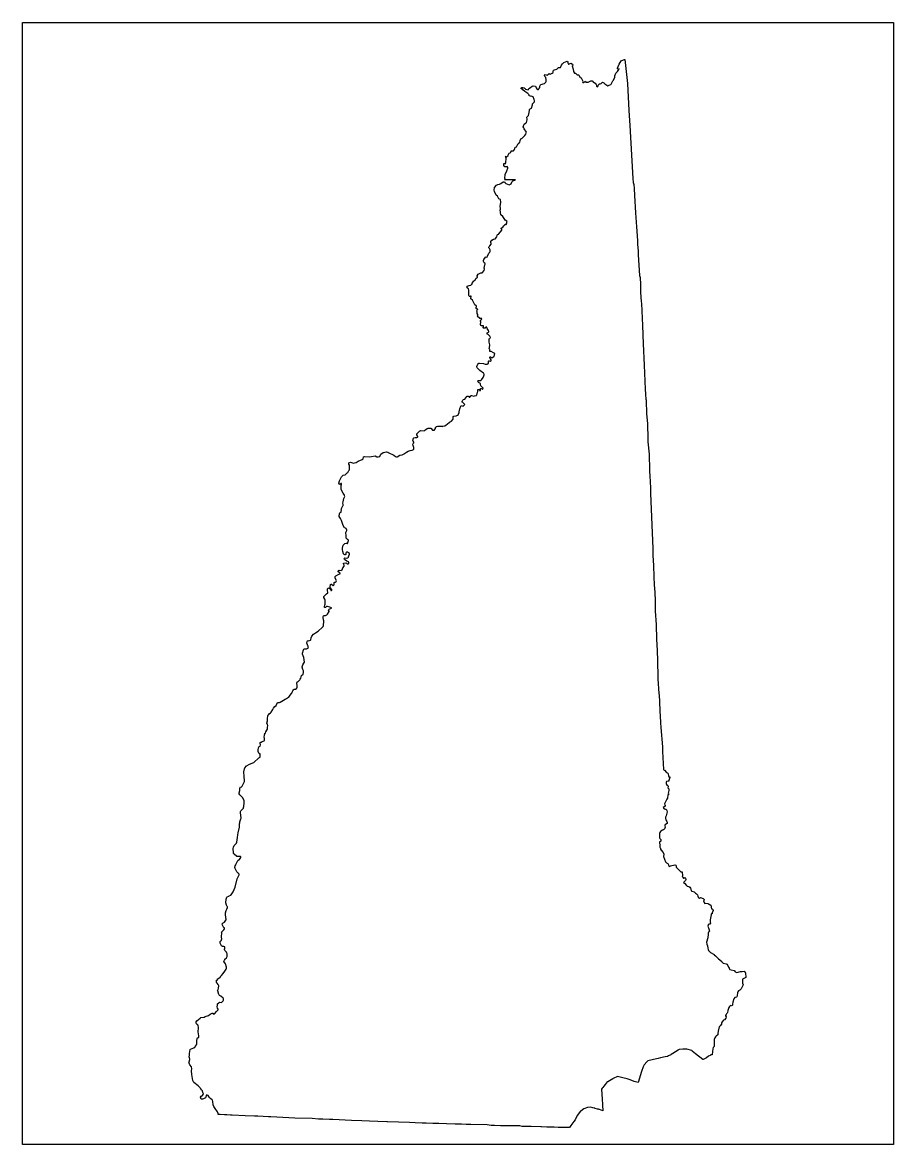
# Model space of a CAD drawing. Extents: x 0.1 to 8.4, y 0.1 to 10.8.
import ezdxf

# ---------------------------------------------------------------- set-up
doc = ezdxf.new("R2010")
doc.units = 0
doc.header["$MEASUREMENT"] = 0
doc.layers.add('STATE', color=7, linetype='CONTINUOUS')

# ---------------------------------------------------------------- blocks, each defined once
blk = doc.blocks.new('BLOCK_2')
at = {"layer": 'STATE'}
blk.add_lwpolyline([(0.093, 0.099), (0.093, 10.807), (8.405, 10.807), (8.405, 0.099), (0.093, 0.099)], dxfattribs=at)
at = {"layer": 'STATE', "color": 2}
blk.add_lwpolyline([(5.076, 10.223), (5.086, 10.237), (5.092, 10.243), (5.092, 10.25), (5.092, 10.26), (5.086, 10.28), (5.079, 10.29), (5.076, 10.297), (5.076, 10.3), (5.082, 10.31), (5.099, 10.303), (5.102, 10.307), (5.106, 10.307), (5.119, 10.32), (5.129, 10.313), (5.149, 10.323), (5.156, 10.33), (5.156, 10.337), (5.162, 10.35), (5.169, 10.353), (5.192, 10.36), (5.199, 10.367), (5.209, 10.377), (5.226, 10.377), (5.229, 10.383), (5.236, 10.4), (5.246, 10.413), (5.259, 10.423), (5.292, 10.437), (5.296, 10.427), (5.296, 10.42), (5.302, 10.41), (5.306, 10.41), (5.326, 10.417), (5.342, 10.407), (5.346, 10.403), (5.339, 10.393), (5.349, 10.36), (5.352, 10.34), (5.352, 10.337), (5.362, 10.323), (5.369, 10.323), (5.386, 10.307), (5.399, 10.307), (5.402, 10.303), (5.416, 10.28), (5.426, 10.277), (5.429, 10.273), (5.439, 10.247), (5.436, 10.24), (5.439, 10.233), (5.449, 10.233), (5.456, 10.24), (5.466, 10.247), (5.469, 10.237), (5.492, 10.237), (5.516, 10.25), (5.529, 10.25), (5.536, 10.247), (5.539, 10.237), (5.549, 10.233), (5.559, 10.227), (5.569, 10.213), (5.572, 10.207), (5.572, 10.2), (5.579, 10.193), (5.582, 10.197), (5.586, 10.2), (5.589, 10.21), (5.599, 10.22), (5.606, 10.22), (5.616, 10.223), (5.629, 10.237), (5.642, 10.23), (5.649, 10.22), (5.669, 10.207), (5.679, 10.203), (5.692, 10.207), (5.709, 10.213), (5.712, 10.217), (5.726, 10.25), (5.732, 10.257), (5.746, 10.283), (5.746, 10.297), (5.756, 10.323), (5.766, 10.333), (5.772, 10.337), (5.779, 10.347), (5.786, 10.363), (5.776, 10.36), (5.772, 10.363), (5.772, 10.37), (5.776, 10.387), (5.786, 10.41), (5.806, 10.44), (5.829, 10.45), (5.839, 10.453), (5.842, 10.453), (5.866, 10.223), (5.879, 9.967), (5.889, 9.823), (5.919, 9.316), (5.922, 9.28), (5.926, 9.26), (5.929, 9.223), (5.932, 9.156), (5.942, 8.99), (5.952, 8.856), (5.962, 8.726), (5.962, 8.69), (5.966, 8.656), (5.969, 8.626), (5.969, 8.59), (5.982, 8.393), (5.986, 8.373), (5.989, 8.306), (5.989, 8.27), (5.992, 8.246), (5.992, 8.23), (5.996, 8.143), (5.999, 8.126), (6.009, 7.916), (6.016, 7.74), (6.026, 7.536), (6.036, 7.306), (6.039, 7.26), (6.042, 7.21), (6.046, 7.206), (6.046, 7.156), (6.049, 7.116), (6.049, 7.076), (6.056, 6.976), (6.062, 6.833), (6.062, 6.81), (6.062, 6.806), (6.072, 6.686), (6.076, 6.533), (6.079, 6.466), (6.082, 6.436), (6.082, 6.423), (6.086, 6.366), (6.086, 6.313), (6.109, 5.786), (6.109, 5.719), (6.116, 5.626), (6.119, 5.516), (6.122, 5.439), (6.126, 5.369), (6.126, 5.359), (6.126, 5.356), (6.129, 5.296), (6.132, 5.203), (6.132, 5.189), (6.139, 5.063), (6.139, 5.029), (6.142, 4.949), (6.142, 4.913), (6.146, 4.876), (6.152, 4.729), (6.156, 4.546), (6.156, 4.543), (6.166, 4.403), (6.166, 4.399), (6.169, 4.393), (6.176, 4.243), (6.176, 4.229), (6.179, 4.193), (6.179, 4.189), (6.182, 4.123), (6.186, 4.079), (6.199, 3.893), (6.199, 3.849), (6.209, 3.679), (6.216, 3.673), (6.219, 3.673), (6.239, 3.649), (6.252, 3.643), (6.256, 3.636), (6.259, 3.616), (6.262, 3.609), (6.269, 3.609), (6.272, 3.603), (6.259, 3.563), (6.256, 3.566), (6.239, 3.563), (6.236, 3.556), (6.236, 3.546), (6.236, 3.543), (6.239, 3.536), (6.252, 3.526), (6.256, 3.516), (6.252, 3.503), (6.256, 3.499), (6.262, 3.493), (6.262, 3.476), (6.256, 3.453), (6.259, 3.449), (6.262, 3.443), (6.259, 3.439), (6.252, 3.436), (6.249, 3.403), (6.242, 3.396), (6.229, 3.369), (6.219, 3.349), (6.222, 3.339), (6.226, 3.336), (6.226, 3.333), (6.226, 3.329), (6.222, 3.329), (6.222, 3.326), (6.206, 3.316), (6.212, 3.306), (6.216, 3.303), (6.219, 3.303), (6.229, 3.299), (6.236, 3.299), (6.242, 3.286), (6.246, 3.273), (6.236, 3.236), (6.229, 3.223), (6.229, 3.209), (6.232, 3.199), (6.242, 3.183), (6.246, 3.173), (6.246, 3.169), (6.246, 3.163), (6.229, 3.153), (6.226, 3.153), (6.226, 3.149), (6.222, 3.149), (6.222, 3.139), (6.226, 3.126), (6.219, 3.113), (6.209, 3.103), (6.206, 3.103), (6.199, 3.099), (6.186, 3.089), (6.182, 3.086), (6.176, 3.076), (6.176, 3.073), (6.172, 3.069), (6.172, 3.059), (6.172, 3.026), (6.176, 3.019), (6.186, 3.009), (6.186, 3.003), (6.186, 2.993), (6.172, 2.986), (6.172, 2.979), (6.172, 2.973), (6.179, 2.959), (6.176, 2.953), (6.176, 2.946), (6.176, 2.939), (6.176, 2.936), (6.179, 2.933), (6.182, 2.923), (6.182, 2.919), (6.189, 2.909), (6.206, 2.886), (6.212, 2.869), (6.209, 2.849), (6.229, 2.796), (6.232, 2.793), (6.236, 2.793), (6.239, 2.786), (6.252, 2.782), (6.259, 2.769), (6.259, 2.766), (6.262, 2.759), (6.272, 2.752), (6.276, 2.759), (6.319, 2.769), (6.329, 2.766), (6.332, 2.759), (6.332, 2.746), (6.336, 2.739), (6.355, 2.722), (6.355, 2.719), (6.365, 2.712), (6.376, 2.702), (6.379, 2.702), (6.389, 2.702), (6.392, 2.662), (6.389, 2.656), (6.395, 2.649), (6.402, 2.642), (6.405, 2.642), (6.412, 2.646), (6.419, 2.642), (6.422, 2.629), (6.419, 2.619), (6.412, 2.612), (6.402, 2.599), (6.409, 2.592), (6.429, 2.572), (6.435, 2.566), (6.452, 2.562), (6.462, 2.556), (6.469, 2.546), (6.472, 2.536), (6.475, 2.519), (6.479, 2.516), (6.502, 2.509), (6.515, 2.499), (6.525, 2.492), (6.529, 2.489), (6.535, 2.482), (6.539, 2.469), (6.542, 2.459), (6.545, 2.456), (6.555, 2.449), (6.562, 2.456), (6.589, 2.446), (6.599, 2.436), (6.599, 2.432), (6.595, 2.429), (6.592, 2.426), (6.599, 2.409), (6.602, 2.402), (6.605, 2.402), (6.605, 2.399), (6.615, 2.402), (6.632, 2.399), (6.635, 2.396), (6.639, 2.396), (6.645, 2.392), (6.662, 2.382), (6.665, 2.372), (6.665, 2.362), (6.669, 2.349), (6.672, 2.349), (6.675, 2.349), (6.679, 2.346), (6.682, 2.342), (6.682, 2.339), (6.685, 2.336), (6.685, 2.332), (6.675, 2.309), (6.675, 2.302), (6.669, 2.299), (6.665, 2.296), (6.665, 2.292), (6.655, 2.242), (6.655, 2.236), (6.655, 2.232), (6.655, 2.229), (6.655, 2.226), (6.655, 2.222), (6.659, 2.216), (6.659, 2.209), (6.655, 2.206), (6.655, 2.202), (6.645, 2.202), (6.635, 2.196), (6.635, 2.192), (6.632, 2.182), (6.642, 2.156), (6.649, 2.136), (6.645, 2.132), (6.642, 2.129), (6.639, 2.126), (6.635, 2.116), (6.635, 2.106), (6.632, 2.072), (6.619, 2.029), (6.622, 2.012), (6.629, 1.996), (6.632, 1.972), (6.635, 1.959), (6.639, 1.952), (6.659, 1.932), (6.692, 1.912), (6.695, 1.909), (6.705, 1.899), (6.719, 1.886), (6.729, 1.879), (6.735, 1.872), (6.762, 1.849), (6.765, 1.846), (6.779, 1.829), (6.809, 1.822), (6.815, 1.819), (6.825, 1.806), (6.829, 1.792), (6.832, 1.792), (6.839, 1.772), (6.842, 1.769), (6.855, 1.766), (6.885, 1.759), (6.889, 1.756), (6.895, 1.746), (6.909, 1.742), (6.945, 1.749), (6.962, 1.749), (6.979, 1.752), (6.989, 1.742), (6.992, 1.736), (6.995, 1.692), (6.965, 1.676), (6.965, 1.662), (6.965, 1.639), (6.969, 1.622), (6.952, 1.586), (6.939, 1.572), (6.925, 1.566), (6.919, 1.556), (6.915, 1.546), (6.912, 1.522), (6.909, 1.509), (6.905, 1.506), (6.892, 1.502), (6.882, 1.489), (6.872, 1.459), (6.869, 1.439), (6.869, 1.429), (6.865, 1.426), (6.859, 1.422), (6.852, 1.426), (6.845, 1.422), (6.839, 1.416), (6.832, 1.406), (6.825, 1.379), (6.822, 1.359), (6.819, 1.352), (6.812, 1.346), (6.809, 1.339), (6.802, 1.332), (6.802, 1.326), (6.809, 1.319), (6.805, 1.306), (6.792, 1.289), (6.782, 1.286), (6.779, 1.282), (6.769, 1.269), (6.765, 1.262), (6.762, 1.249), (6.752, 1.232), (6.749, 1.229), (6.742, 1.222), (6.732, 1.182), (6.729, 1.159), (6.729, 1.146), (6.712, 1.132), (6.709, 1.129), (6.705, 1.126), (6.699, 1.116), (6.695, 1.102), (6.695, 1.092), (6.695, 1.036), (6.685, 1.026), (6.682, 1.012), (6.679, 0.986), (6.675, 0.956), (6.665, 0.956), (6.659, 0.952), (6.655, 0.952), (6.655, 0.949), (6.639, 0.942), (6.619, 0.926), (6.589, 0.912), (6.585, 0.912), (6.515, 0.966), (6.485, 0.989), (6.479, 0.996), (6.432, 1.009), (6.395, 1.009), (6.359, 1.006), (6.352, 1.002), (6.349, 0.999), (6.299, 0.969), (6.282, 0.959), (6.279, 0.956), (6.259, 0.946), (6.249, 0.939), (6.226, 0.936), (6.182, 0.926), (6.159, 0.919), (6.142, 0.916), (6.062, 0.899), (6.052, 0.889), (6.026, 0.859), (6.016, 0.839), (5.999, 0.796), (5.969, 0.692), (5.929, 0.702), (5.892, 0.716), (5.862, 0.726), (5.822, 0.736), (5.772, 0.749), (5.729, 0.729), (5.726, 0.726), (5.679, 0.699), (5.676, 0.699), (5.672, 0.696), (5.652, 0.672), (5.642, 0.656), (5.632, 0.642), (5.626, 0.636), (5.619, 0.629), (5.626, 0.532), (5.629, 0.482), (5.629, 0.476), (5.632, 0.422), (5.599, 0.432), (5.596, 0.432), (5.589, 0.436), (5.579, 0.436), (5.559, 0.442), (5.556, 0.442), (5.556, 0.446), (5.536, 0.449), (5.512, 0.456), (5.486, 0.452), (5.449, 0.439), (5.422, 0.416), (5.419, 0.416), (5.386, 0.376), (5.366, 0.336), (5.356, 0.319), (5.326, 0.282), (5.312, 0.262), (5.256, 0.262), (5.246, 0.262), (5.206, 0.262), (5.166, 0.266), (5.146, 0.266), (5.106, 0.266), (5.099, 0.266), (5.096, 0.266), (5.046, 0.269), (5.039, 0.269), (4.946, 0.272), (4.912, 0.272), (4.862, 0.272), (4.839, 0.276), (4.812, 0.276), (4.759, 0.276), (4.756, 0.276), (4.752, 0.276), (4.746, 0.279), (4.739, 0.279), (4.656, 0.279), (4.596, 0.282), (4.589, 0.282), (4.582, 0.282), (4.566, 0.282), (4.526, 0.286), (4.373, 0.289), (4.343, 0.289), (4.339, 0.289), (4.326, 0.289), (4.283, 0.292), (4.229, 0.292), (4.223, 0.292), (4.139, 0.296), (4.066, 0.299), (4.009, 0.299), (3.946, 0.302), (3.933, 0.302), (3.906, 0.302), (3.839, 0.306), (3.786, 0.309), (3.576, 0.316), (3.569, 0.316), (3.483, 0.319), (3.406, 0.322), (3.333, 0.326), (3.233, 0.329), (3.056, 0.339), (3.053, 0.339), (3.023, 0.339), (2.959, 0.342), (2.919, 0.342), (2.859, 0.346), (2.693, 0.352), (2.463, 0.362), (2.46, 0.362), (2.456, 0.362), (2.44, 0.362), (2.34, 0.369), (2.306, 0.369), (2.22, 0.372), (2.093, 0.379), (2.08, 0.379), (2.043, 0.382), (2.02, 0.382), (1.98, 0.386), (1.96, 0.386), (1.96, 0.396), (1.953, 0.412), (1.933, 0.442), (1.92, 0.462), (1.913, 0.479), (1.91, 0.509), (1.906, 0.522), (1.9, 0.529), (1.886, 0.539), (1.88, 0.546), (1.876, 0.552), (1.866, 0.566), (1.856, 0.569), (1.846, 0.569), (1.846, 0.566), (1.843, 0.552), (1.84, 0.546), (1.82, 0.536), (1.81, 0.532), (1.803, 0.532), (1.796, 0.539), (1.796, 0.542), (1.793, 0.552), (1.8, 0.562), (1.813, 0.569), (1.816, 0.576), (1.82, 0.579), (1.82, 0.582), (1.816, 0.596), (1.816, 0.599), (1.81, 0.606), (1.81, 0.612), (1.803, 0.619), (1.8, 0.626), (1.796, 0.629), (1.79, 0.639), (1.77, 0.659), (1.73, 0.692), (1.72, 0.709), (1.71, 0.769), (1.706, 0.802), (1.71, 0.822), (1.706, 0.839), (1.69, 0.859), (1.683, 0.876), (1.683, 0.879), (1.68, 0.882), (1.683, 0.889), (1.683, 0.892), (1.686, 0.896), (1.686, 0.902), (1.69, 0.909), (1.686, 0.932), (1.683, 0.932), (1.683, 0.936), (1.686, 0.952), (1.686, 0.969), (1.693, 1.006), (1.696, 1.009), (1.713, 1.016), (1.73, 1.022), (1.74, 1.032), (1.74, 1.036), (1.746, 1.039), (1.753, 1.049), (1.756, 1.056), (1.756, 1.062), (1.756, 1.089), (1.756, 1.092), (1.756, 1.099), (1.76, 1.106), (1.76, 1.109), (1.763, 1.116), (1.773, 1.119), (1.776, 1.122), (1.776, 1.126), (1.776, 1.129), (1.776, 1.136), (1.77, 1.176), (1.77, 1.186), (1.773, 1.199), (1.773, 1.206), (1.773, 1.219), (1.77, 1.232), (1.77, 1.236), (1.766, 1.239), (1.766, 1.242), (1.763, 1.246), (1.756, 1.246), (1.75, 1.256), (1.75, 1.259), (1.75, 1.269), (1.756, 1.279), (1.79, 1.306), (1.796, 1.312), (1.826, 1.316), (1.836, 1.322), (1.87, 1.329), (1.886, 1.342), (1.903, 1.352), (1.91, 1.352), (1.916, 1.342), (1.923, 1.346), (1.926, 1.346), (1.93, 1.349), (1.946, 1.369), (1.95, 1.376), (1.96, 1.386), (1.96, 1.389), (1.96, 1.392), (1.953, 1.399), (1.95, 1.412), (1.953, 1.429), (1.956, 1.442), (1.966, 1.452), (1.973, 1.459), (1.99, 1.456), (1.996, 1.459), (2.01, 1.469), (2.013, 1.476), (2.013, 1.479), (2.013, 1.486), (2.013, 1.489), (2.01, 1.496), (1.986, 1.516), (1.973, 1.522), (1.97, 1.529), (1.966, 1.532), (1.96, 1.552), (1.96, 1.556), (1.96, 1.562), (1.956, 1.566), (1.96, 1.579), (1.963, 1.592), (1.966, 1.612), (1.96, 1.626), (1.95, 1.639), (1.946, 1.646), (1.946, 1.659), (1.946, 1.666), (1.95, 1.666), (1.95, 1.669), (1.953, 1.672), (1.956, 1.679), (1.963, 1.682), (1.983, 1.699), (1.983, 1.702), (1.993, 1.712), (2.01, 1.732), (2.026, 1.752), (2.036, 1.772), (2.04, 1.779), (2.04, 1.782), (2.04, 1.789), (2.04, 1.792), (2.03, 1.822), (2.016, 1.846), (2.02, 1.859), (2.023, 1.862), (2.023, 1.866), (2.026, 1.869), (2.04, 1.882), (2.046, 1.892), (2.046, 1.899), (2.046, 1.919), (2.043, 1.926), (2.04, 1.936), (2.036, 1.939), (2.033, 1.942), (2.023, 1.952), (2.02, 1.959), (2.02, 1.962), (2.02, 1.966), (2.026, 1.966), (2.026, 1.969), (2.026, 1.976), (2.026, 1.979), (2.026, 1.982), (2.023, 1.986), (2.016, 1.989), (2.003, 1.989), (1.993, 1.996), (1.98, 2.022), (1.98, 2.026), (1.98, 2.032), (1.98, 2.036), (1.99, 2.046), (1.993, 2.046), (1.993, 2.049), (1.993, 2.052), (1.993, 2.056), (1.996, 2.056), (1.996, 2.059), (1.993, 2.082)], dxfattribs=at)
blk.add_open_spline([(1.993, 2.082), (1.993, 2.082), (1.996, 2.119), (1.996, 2.119), (1.996, 2.119), (1.993, 2.126), (1.993, 2.126), (1.993, 2.126), (2, 2.132), (2, 2.132), (2, 2.132), (2.016, 2.149), (2.016, 2.149), (2.016, 2.149), (2.02, 2.156), (2.02, 2.156), (2.02, 2.156), (2.02, 2.162), (2.02, 2.162), (2.02, 2.162), (2.02, 2.166), (2.02, 2.166), (2.02, 2.166), (2.016, 2.166), (2.016, 2.166), (2.016, 2.166), (2.003, 2.192), (2.003, 2.192), (2.003, 2.192), (2, 2.206), (2, 2.206), (2, 2.206), (2.01, 2.216), (2.01, 2.216), (2.01, 2.216), (2.02, 2.222), (2.02, 2.222), (2.02, 2.222), (2.033, 2.239), (2.033, 2.239), (2.033, 2.239), (2.036, 2.242), (2.036, 2.242), (2.036, 2.242), (2.036, 2.246), (2.036, 2.246), (2.036, 2.246), (2.033, 2.269), (2.033, 2.269), (2.033, 2.269), (2.03, 2.292), (2.03, 2.292), (2.03, 2.292), (2.03, 2.309), (2.03, 2.309), (2.03, 2.309), (2.036, 2.332), (2.036, 2.332), (2.036, 2.332), (2.043, 2.346), (2.043, 2.346), (2.043, 2.346), (2.043, 2.349), (2.043, 2.349), (2.043, 2.349), (2.046, 2.352), (2.046, 2.352), (2.046, 2.352), (2.05, 2.362), (2.05, 2.362), (2.05, 2.362), (2.05, 2.366), (2.05, 2.366), (2.05, 2.366), (2.046, 2.369), (2.046, 2.369), (2.046, 2.369), (2.04, 2.382), (2.04, 2.382), (2.04, 2.382), (2.033, 2.406), (2.033, 2.406), (2.033, 2.406), (2.036, 2.439), (2.036, 2.439), (2.036, 2.439), (2.043, 2.459), (2.043, 2.459), (2.043, 2.459), (2.046, 2.462), (2.046, 2.462), (2.046, 2.462), (2.063, 2.469), (2.063, 2.469), (2.063, 2.469), (2.066, 2.472), (2.066, 2.472), (2.066, 2.472), (2.083, 2.479), (2.083, 2.479), (2.083, 2.479), (2.083, 2.482), (2.083, 2.482), (2.083, 2.482), (2.086, 2.482), (2.086, 2.482), (2.086, 2.482), (2.103, 2.512), (2.103, 2.512), (2.103, 2.512), (2.123, 2.556), (2.123, 2.556), (2.123, 2.556), (2.143, 2.636), (2.143, 2.636), (2.143, 2.636), (2.16, 2.672), (2.16, 2.672), (2.16, 2.672), (2.16, 2.676), (2.16, 2.676), (2.16, 2.676), (2.16, 2.679), (2.16, 2.679), (2.16, 2.679), (2.156, 2.686), (2.156, 2.686), (2.156, 2.686), (2.156, 2.689), (2.156, 2.689), (2.156, 2.689), (2.153, 2.689), (2.153, 2.689), (2.153, 2.689), (2.14, 2.702), (2.14, 2.702), (2.14, 2.702), (2.123, 2.732), (2.123, 2.732), (2.123, 2.732), (2.12, 2.742), (2.12, 2.742), (2.12, 2.742), (2.12, 2.746), (2.12, 2.746), (2.12, 2.746), (2.12, 2.749), (2.12, 2.749), (2.12, 2.749), (2.123, 2.756), (2.123, 2.756), (2.123, 2.756), (2.123, 2.759), (2.123, 2.759), (2.123, 2.759), (2.13, 2.769), (2.13, 2.769), (2.13, 2.769), (2.13, 2.772), (2.13, 2.772), (2.13, 2.772), (2.146, 2.803), (2.146, 2.803), (2.146, 2.803), (2.15, 2.809), (2.15, 2.809), (2.15, 2.809), (2.16, 2.819), (2.16, 2.819), (2.16, 2.819), (2.163, 2.819), (2.163, 2.819), (2.163, 2.819), (2.176, 2.839), (2.176, 2.839), (2.176, 2.839), (2.176, 2.843), (2.176, 2.843), (2.176, 2.843), (2.176, 2.846), (2.176, 2.846), (2.176, 2.846), (2.173, 2.849), (2.173, 2.849), (2.173, 2.849), (2.163, 2.849), (2.163, 2.849), (2.163, 2.849), (2.15, 2.849), (2.15, 2.849), (2.15, 2.849), (2.146, 2.849), (2.146, 2.849), (2.146, 2.849), (2.14, 2.849), (2.14, 2.849), (2.14, 2.849), (2.113, 2.869), (2.113, 2.869), (2.113, 2.869), (2.106, 2.876), (2.106, 2.876), (2.106, 2.876), (2.106, 2.883), (2.106, 2.883), (2.106, 2.883), (2.103, 2.923), (2.103, 2.923), (2.103, 2.923), (2.106, 2.936), (2.106, 2.936), (2.106, 2.936), (2.113, 2.953), (2.113, 2.953), (2.113, 2.953), (2.136, 2.976), (2.136, 2.976), (2.136, 2.976), (2.14, 2.983), (2.14, 2.983), (2.14, 2.983), (2.146, 3.029), (2.146, 3.029), (2.146, 3.029), (2.15, 3.056), (2.15, 3.056), (2.15, 3.056), (2.153, 3.073), (2.153, 3.073), (2.153, 3.073), (2.163, 3.126), (2.163, 3.126), (2.163, 3.126), (2.163, 3.133), (2.163, 3.133), (2.163, 3.133), (2.163, 3.136), (2.163, 3.136), (2.163, 3.136), (2.163, 3.149), (2.163, 3.149), (2.163, 3.149), (2.163, 3.163), (2.163, 3.163), (2.163, 3.163), (2.166, 3.166), (2.166, 3.166), (2.166, 3.166), (2.166, 3.179), (2.166, 3.179), (2.166, 3.179), (2.17, 3.189), (2.17, 3.189), (2.17, 3.189), (2.176, 3.206), (2.176, 3.206), (2.176, 3.206), (2.18, 3.213), (2.18, 3.213), (2.18, 3.213), (2.173, 3.269), (2.173, 3.269), (2.173, 3.269), (2.173, 3.276), (2.173, 3.276), (2.173, 3.276), (2.176, 3.283), (2.176, 3.283), (2.176, 3.283), (2.196, 3.303), (2.196, 3.303), (2.196, 3.303), (2.203, 3.309), (2.203, 3.309), (2.203, 3.309), (2.203, 3.319), (2.203, 3.319), (2.203, 3.319), (2.206, 3.323), (2.206, 3.323), (2.206, 3.323), (2.206, 3.326), (2.206, 3.326), (2.206, 3.326), (2.21, 3.359), (2.21, 3.359), (2.21, 3.359), (2.21, 3.363), (2.21, 3.363), (2.21, 3.363), (2.21, 3.366), (2.21, 3.366), (2.21, 3.366), (2.21, 3.373), (2.21, 3.373), (2.21, 3.373), (2.21, 3.379), (2.21, 3.379), (2.21, 3.379), (2.196, 3.406), (2.196, 3.406), (2.196, 3.406), (2.183, 3.419), (2.183, 3.419), (2.183, 3.419), (2.166, 3.436), (2.166, 3.436), (2.166, 3.436), (2.16, 3.446), (2.16, 3.446), (2.16, 3.446), (2.16, 3.456), (2.16, 3.456), (2.16, 3.456), (2.166, 3.479), (2.166, 3.479), (2.166, 3.479), (2.166, 3.486), (2.166, 3.486), (2.166, 3.486), (2.166, 3.496), (2.166, 3.496), (2.166, 3.496), (2.173, 3.513), (2.173, 3.513), (2.173, 3.513), (2.183, 3.509), (2.183, 3.509), (2.183, 3.509), (2.183, 3.513), (2.183, 3.513), (2.183, 3.513), (2.186, 3.516), (2.186, 3.516), (2.186, 3.516), (2.19, 3.519), (2.19, 3.519), (2.19, 3.519), (2.2, 3.539), (2.2, 3.539), (2.2, 3.539), (2.203, 3.543), (2.203, 3.543), (2.203, 3.543), (2.213, 3.563), (2.213, 3.563), (2.213, 3.563), (2.21, 3.619), (2.21, 3.619), (2.21, 3.619), (2.206, 3.649), (2.206, 3.649), (2.206, 3.649), (2.206, 3.656), (2.206, 3.656), (2.206, 3.656), (2.213, 3.683), (2.213, 3.683), (2.213, 3.683), (2.216, 3.693), (2.216, 3.693), (2.216, 3.693), (2.23, 3.713), (2.23, 3.713), (2.23, 3.713), (2.233, 3.713), (2.233, 3.713), (2.233, 3.713), (2.236, 3.716), (2.236, 3.716), (2.236, 3.716), (2.26, 3.729), (2.26, 3.729), (2.26, 3.729), (2.3, 3.746), (2.3, 3.746), (2.3, 3.746), (2.35, 3.789), (2.35, 3.789), (2.35, 3.789), (2.356, 3.793), (2.356, 3.793), (2.356, 3.793), (2.36, 3.796), (2.36, 3.796), (2.36, 3.796), (2.363, 3.803), (2.363, 3.803), (2.363, 3.803), (2.363, 3.816), (2.363, 3.816), (2.363, 3.816), (2.363, 3.819), (2.363, 3.819), (2.363, 3.819), (2.36, 3.823), (2.36, 3.823), (2.36, 3.823), (2.36, 3.826), (2.36, 3.826), (2.36, 3.826), (2.356, 3.826), (2.356, 3.826), (2.356, 3.826), (2.35, 3.833), (2.35, 3.833), (2.35, 3.833), (2.343, 3.849), (2.343, 3.849), (2.343, 3.849), (2.343, 3.869), (2.343, 3.869), (2.343, 3.869), (2.35, 3.893), (2.35, 3.893), (2.35, 3.893), (2.36, 3.899), (2.36, 3.899), (2.36, 3.899), (2.366, 3.913), (2.366, 3.913), (2.366, 3.913), (2.366, 3.916), (2.366, 3.916), (2.366, 3.916), (2.36, 3.923), (2.36, 3.923), (2.36, 3.923), (2.36, 3.929), (2.36, 3.929), (2.36, 3.929), (2.36, 3.933), (2.36, 3.933), (2.36, 3.933), (2.363, 3.936), (2.363, 3.936), (2.363, 3.936), (2.366, 3.936), (2.366, 3.936), (2.366, 3.936), (2.366, 3.939), (2.366, 3.939), (2.366, 3.939), (2.37, 3.939), (2.37, 3.939), (2.37, 3.939), (2.38, 3.946), (2.38, 3.946), (2.38, 3.946), (2.4, 3.953), (2.4, 3.953), (2.4, 3.953), (2.403, 3.959), (2.403, 3.959), (2.403, 3.959), (2.403, 3.963), (2.403, 3.963), (2.403, 3.963), (2.403, 3.976), (2.403, 3.976), (2.403, 3.976), (2.4, 3.983), (2.4, 3.983), (2.4, 3.983), (2.4, 3.986), (2.4, 3.986), (2.4, 3.986), (2.403, 4.006), (2.403, 4.006), (2.403, 4.006), (2.403, 4.013), (2.403, 4.013), (2.403, 4.013), (2.406, 4.016), (2.406, 4.016), (2.406, 4.016), (2.406, 4.019), (2.406, 4.019), (2.406, 4.019), (2.406, 4.023), (2.406, 4.023), (2.406, 4.023), (2.41, 4.023), (2.41, 4.023), (2.41, 4.023), (2.413, 4.026), (2.413, 4.026), (2.413, 4.026), (2.416, 4.036), (2.416, 4.036), (2.416, 4.036), (2.426, 4.053), (2.426, 4.053), (2.426, 4.053), (2.43, 4.063), (2.43, 4.063), (2.43, 4.063), (2.433, 4.083), (2.433, 4.083), (2.433, 4.083), (2.436, 4.096), (2.436, 4.096), (2.436, 4.096), (2.433, 4.109), (2.433, 4.109), (2.433, 4.109), (2.426, 4.116), (2.426, 4.116), (2.426, 4.116), (2.426, 4.119), (2.426, 4.119), (2.426, 4.119), (2.43, 4.143), (2.43, 4.143), (2.43, 4.143), (2.43, 4.146), (2.43, 4.146), (2.43, 4.146), (2.43, 4.149), (2.43, 4.149), (2.43, 4.149), (2.43, 4.153), (2.43, 4.153), (2.43, 4.153), (2.43, 4.156), (2.43, 4.156), (2.43, 4.156), (2.43, 4.166), (2.43, 4.166), (2.43, 4.166), (2.436, 4.189), (2.436, 4.189), (2.436, 4.189), (2.436, 4.193), (2.436, 4.193), (2.436, 4.193), (2.44, 4.199), (2.44, 4.199), (2.44, 4.199), (2.446, 4.209), (2.446, 4.209), (2.446, 4.209), (2.46, 4.219), (2.46, 4.219), (2.46, 4.219), (2.466, 4.226), (2.466, 4.226), (2.466, 4.226), (2.483, 4.249), (2.483, 4.249), (2.483, 4.249), (2.49, 4.263), (2.49, 4.263), (2.49, 4.263), (2.503, 4.279), (2.503, 4.279), (2.503, 4.279), (2.513, 4.289), (2.513, 4.289), (2.513, 4.289), (2.526, 4.316), (2.526, 4.316), (2.526, 4.316), (2.546, 4.316), (2.546, 4.316), (2.546, 4.316), (2.553, 4.319), (2.553, 4.319), (2.553, 4.319), (2.6, 4.349), (2.6, 4.349), (2.6, 4.349), (2.613, 4.356), (2.613, 4.356), (2.613, 4.356), (2.633, 4.369), (2.633, 4.369), (2.633, 4.369), (2.636, 4.369), (2.636, 4.369), (2.636, 4.369), (2.643, 4.379), (2.643, 4.379), (2.643, 4.379), (2.656, 4.399), (2.656, 4.399), (2.656, 4.399), (2.66, 4.406), (2.66, 4.406), (2.66, 4.406), (2.663, 4.406), (2.663, 4.406), (2.663, 4.406), (2.666, 4.416), (2.666, 4.416), (2.666, 4.416), (2.673, 4.429), (2.673, 4.429), (2.673, 4.429), (2.68, 4.439), (2.68, 4.439), (2.68, 4.439), (2.683, 4.443), (2.683, 4.443), (2.683, 4.443), (2.7, 4.446), (2.7, 4.446), (2.7, 4.446), (2.71, 4.453), (2.71, 4.453), (2.71, 4.453), (2.713, 4.456), (2.713, 4.456), (2.713, 4.456), (2.716, 4.459), (2.716, 4.459), (2.716, 4.459), (2.716, 4.479), (2.716, 4.479), (2.716, 4.479), (2.713, 4.503), (2.713, 4.503), (2.713, 4.503), (2.716, 4.513), (2.716, 4.513), (2.716, 4.513), (2.72, 4.516), (2.72, 4.516), (2.72, 4.516), (2.739, 4.533), (2.739, 4.533), (2.739, 4.533), (2.743, 4.539), (2.743, 4.539), (2.743, 4.539), (2.749, 4.549), (2.749, 4.549), (2.749, 4.549), (2.756, 4.576), (2.756, 4.576), (2.756, 4.576), (2.773, 4.589), (2.773, 4.589), (2.773, 4.589), (2.776, 4.603), (2.776, 4.603), (2.776, 4.603), (2.776, 4.616), (2.776, 4.616), (2.776, 4.616), (2.776, 4.619), (2.776, 4.619), (2.776, 4.619), (2.769, 4.633), (2.769, 4.633), (2.769, 4.633), (2.763, 4.653), (2.763, 4.653), (2.763, 4.653), (2.763, 4.659), (2.763, 4.659), (2.763, 4.659), (2.769, 4.676), (2.769, 4.676), (2.769, 4.676), (2.779, 4.693), (2.779, 4.693), (2.779, 4.693), (2.783, 4.703), (2.783, 4.703), (2.783, 4.703), (2.779, 4.746), (2.779, 4.746), (2.779, 4.746), (2.766, 4.779), (2.766, 4.779), (2.766, 4.779), (2.766, 4.789), (2.766, 4.789), (2.766, 4.789), (2.776, 4.819), (2.776, 4.819), (2.776, 4.819), (2.779, 4.826), (2.779, 4.826), (2.779, 4.826), (2.783, 4.829), (2.783, 4.829), (2.783, 4.829), (2.789, 4.829), (2.789, 4.829), (2.789, 4.829), (2.803, 4.829), (2.803, 4.829), (2.803, 4.829), (2.823, 4.839), (2.823, 4.839), (2.823, 4.839), (2.819, 4.849), (2.819, 4.849), (2.819, 4.849), (2.819, 4.856), (2.819, 4.856), (2.819, 4.856), (2.816, 4.859), (2.816, 4.859), (2.816, 4.859), (2.813, 4.869), (2.813, 4.869), (2.813, 4.869), (2.806, 4.883), (2.806, 4.883), (2.806, 4.883), (2.809, 4.899), (2.809, 4.899), (2.809, 4.899), (2.813, 4.906), (2.813, 4.906), (2.813, 4.906), (2.816, 4.909), (2.816, 4.909), (2.816, 4.909), (2.826, 4.906), (2.826, 4.906), (2.826, 4.906), (2.843, 4.913), (2.843, 4.913), (2.843, 4.913), (2.846, 4.916), (2.846, 4.916), (2.846, 4.916), (2.849, 4.933), (2.849, 4.933), (2.849, 4.933), (2.856, 4.949), (2.856, 4.949), (2.856, 4.949), (2.869, 4.969), (2.869, 4.969), (2.869, 4.969), (2.889, 4.983), (2.889, 4.983), (2.889, 4.983), (2.916, 4.999), (2.916, 4.999), (2.916, 4.999), (2.956, 5.036), (2.956, 5.036), (2.956, 5.036), (2.963, 5.043), (2.963, 5.043), (2.963, 5.043), (2.966, 5.053), (2.966, 5.053), (2.966, 5.053), (2.969, 5.093), (2.969, 5.093), (2.969, 5.093), (2.969, 5.099), (2.969, 5.099), (2.969, 5.099), (2.966, 5.103), (2.966, 5.103), (2.966, 5.103), (2.966, 5.106), (2.966, 5.106), (2.966, 5.106), (2.963, 5.129), (2.963, 5.129), (2.963, 5.129), (2.963, 5.133), (2.963, 5.133), (2.963, 5.133), (2.963, 5.139), (2.963, 5.139), (2.963, 5.139), (2.966, 5.143), (2.966, 5.143), (2.966, 5.143), (2.969, 5.146), (2.969, 5.146), (2.969, 5.146), (2.973, 5.146), (2.973, 5.146), (2.973, 5.146), (2.986, 5.146), (2.986, 5.146), (2.986, 5.146), (2.999, 5.153), (2.999, 5.153), (2.999, 5.153), (3.003, 5.159), (3.003, 5.159), (3.003, 5.159), (3.019, 5.186), (3.019, 5.186), (3.019, 5.186), (3.019, 5.189), (3.019, 5.189), (3.019, 5.189), (3.013, 5.199), (3.013, 5.199), (3.013, 5.199), (3.016, 5.206), (3.016, 5.206), (3.016, 5.206), (3.019, 5.209), (3.019, 5.209), (3.019, 5.209), (3.043, 5.216), (3.043, 5.216), (3.043, 5.216), (3.043, 5.219), (3.043, 5.219), (3.043, 5.219), (3.026, 5.226), (3.026, 5.226), (3.026, 5.226), (3.003, 5.233), (3.003, 5.233), (3.003, 5.233), (2.996, 5.233), (2.996, 5.233), (2.996, 5.233), (2.986, 5.223), (2.986, 5.223), (2.986, 5.223), (2.976, 5.223), (2.976, 5.223), (2.976, 5.223), (2.976, 5.226), (2.976, 5.226), (2.976, 5.226), (2.976, 5.233), (2.976, 5.233), (2.976, 5.233), (2.979, 5.246), (2.979, 5.246), (2.979, 5.246), (2.983, 5.256), (2.983, 5.256), (2.983, 5.256), (2.983, 5.263), (2.983, 5.263), (2.983, 5.263), (2.983, 5.293), (2.983, 5.293), (2.983, 5.293), (2.979, 5.303), (2.979, 5.303), (2.979, 5.303), (2.969, 5.319), (2.969, 5.319), (2.969, 5.319), (2.969, 5.329), (2.969, 5.329), (2.969, 5.329), (2.973, 5.333), (2.973, 5.333), (2.973, 5.333), (2.993, 5.353), (2.993, 5.353), (2.993, 5.353), (3.006, 5.363), (3.006, 5.363), (3.006, 5.363), (3.006, 5.366), (3.006, 5.366), (3.006, 5.366), (3.003, 5.386), (3.003, 5.386), (3.003, 5.386), (3.003, 5.393), (3.003, 5.393), (3.003, 5.393), (3.003, 5.399), (3.003, 5.399), (3.003, 5.399), (3.003, 5.403), (3.003, 5.403), (3.003, 5.403), (3.009, 5.409), (3.009, 5.409), (3.009, 5.409), (3.019, 5.413), (3.019, 5.413), (3.019, 5.413), (3.019, 5.409), (3.019, 5.409), (3.019, 5.409), (3.029, 5.403), (3.029, 5.403), (3.029, 5.403), (3.036, 5.393), (3.036, 5.393), (3.036, 5.393), (3.036, 5.389), (3.036, 5.389), (3.036, 5.389), (3.036, 5.386), (3.036, 5.386), (3.036, 5.386), (3.043, 5.386), (3.043, 5.386), (3.043, 5.386), (3.046, 5.389), (3.046, 5.389), (3.046, 5.389), (3.046, 5.396), (3.046, 5.396), (3.046, 5.396), (3.043, 5.399), (3.043, 5.399), (3.043, 5.399), (3.029, 5.416), (3.029, 5.416), (3.029, 5.416), (3.029, 5.429), (3.029, 5.429), (3.029, 5.429), (3.033, 5.436), (3.033, 5.436), (3.033, 5.436), (3.033, 5.443), (3.033, 5.443), (3.033, 5.443), (3.039, 5.446), (3.039, 5.446), (3.039, 5.446), (3.043, 5.446), (3.043, 5.446), (3.043, 5.446), (3.059, 5.433), (3.059, 5.433), (3.059, 5.433), (3.066, 5.436), (3.066, 5.436), (3.066, 5.436), (3.069, 5.443), (3.069, 5.443), (3.069, 5.443), (3.069, 5.456), (3.069, 5.456), (3.069, 5.456), (3.069, 5.459), (3.069, 5.459), (3.069, 5.459), (3.069, 5.463), (3.069, 5.463), (3.069, 5.463), (3.073, 5.466), (3.073, 5.466), (3.073, 5.466), (3.076, 5.466), (3.076, 5.466), (3.076, 5.466), (3.086, 5.473), (3.086, 5.473), (3.086, 5.473), (3.089, 5.479), (3.089, 5.479), (3.089, 5.479), (3.086, 5.486), (3.086, 5.486), (3.086, 5.486), (3.076, 5.506), (3.076, 5.506), (3.076, 5.506), (3.076, 5.513), (3.076, 5.513), (3.076, 5.513), (3.076, 5.519), (3.076, 5.519), (3.076, 5.519), (3.079, 5.519), (3.079, 5.519), (3.079, 5.519), (3.079, 5.523), (3.079, 5.523), (3.079, 5.523), (3.083, 5.526), (3.083, 5.526), (3.083, 5.526), (3.089, 5.529), (3.089, 5.529), (3.089, 5.529), (3.113, 5.543), (3.113, 5.543), (3.113, 5.543), (3.126, 5.546), (3.126, 5.546), (3.126, 5.546), (3.123, 5.553), (3.123, 5.553), (3.123, 5.553), (3.106, 5.563), (3.106, 5.563), (3.106, 5.563), (3.106, 5.566), (3.106, 5.566), (3.106, 5.566), (3.109, 5.576), (3.109, 5.576), (3.109, 5.576), (3.116, 5.579), (3.116, 5.579), (3.116, 5.579), (3.133, 5.576), (3.133, 5.576), (3.133, 5.576), (3.139, 5.579), (3.139, 5.579), (3.139, 5.579), (3.143, 5.583), (3.143, 5.583), (3.143, 5.583), (3.149, 5.603), (3.149, 5.603), (3.149, 5.603), (3.163, 5.619), (3.163, 5.619), (3.163, 5.619), (3.163, 5.629), (3.163, 5.629), (3.163, 5.629), (3.156, 5.639), (3.156, 5.639), (3.156, 5.639), (3.156, 5.643), (3.156, 5.643), (3.156, 5.643), (3.156, 5.646), (3.156, 5.646), (3.156, 5.646), (3.179, 5.649), (3.179, 5.649), (3.179, 5.649), (3.183, 5.649), (3.183, 5.649), (3.183, 5.649), (3.186, 5.649), (3.186, 5.649), (3.186, 5.649), (3.189, 5.643), (3.189, 5.643), (3.189, 5.643), (3.193, 5.639), (3.193, 5.639), (3.193, 5.639), (3.196, 5.639), (3.196, 5.639), (3.196, 5.639), (3.199, 5.639), (3.199, 5.639), (3.199, 5.639), (3.203, 5.639), (3.203, 5.639), (3.203, 5.639), (3.206, 5.643), (3.206, 5.643), (3.206, 5.643), (3.209, 5.646), (3.209, 5.646), (3.209, 5.646), (3.209, 5.649), (3.209, 5.649), (3.209, 5.649), (3.209, 5.653), (3.209, 5.653), (3.209, 5.653), (3.206, 5.659), (3.206, 5.659), (3.206, 5.659), (3.189, 5.666), (3.189, 5.666), (3.189, 5.666), (3.166, 5.683), (3.166, 5.683), (3.166, 5.683), (3.163, 5.689), (3.163, 5.689), (3.163, 5.689), (3.166, 5.696), (3.166, 5.696), (3.166, 5.696), (3.169, 5.699), (3.169, 5.699), (3.169, 5.699), (3.186, 5.696), (3.186, 5.696), (3.186, 5.696), (3.199, 5.699), (3.199, 5.699), (3.199, 5.699), (3.203, 5.703), (3.203, 5.703), (3.203, 5.703), (3.206, 5.703), (3.206, 5.703), (3.206, 5.703), (3.206, 5.706), (3.206, 5.706), (3.206, 5.706), (3.209, 5.716), (3.209, 5.716), (3.209, 5.716), (3.213, 5.733), (3.213, 5.733), (3.213, 5.733), (3.213, 5.739), (3.213, 5.739), (3.213, 5.739), (3.206, 5.746), (3.206, 5.746), (3.206, 5.746), (3.196, 5.753), (3.196, 5.753), (3.196, 5.753), (3.189, 5.753), (3.189, 5.753), (3.189, 5.753), (3.186, 5.753), (3.186, 5.753), (3.186, 5.753), (3.183, 5.749), (3.183, 5.749), (3.183, 5.749), (3.179, 5.743), (3.179, 5.743), (3.179, 5.743), (3.179, 5.733), (3.179, 5.733), (3.179, 5.733), (3.179, 5.729), (3.179, 5.729), (3.179, 5.729), (3.176, 5.729), (3.176, 5.729), (3.176, 5.729), (3.176, 5.726), (3.176, 5.726), (3.176, 5.726), (3.173, 5.726), (3.173, 5.726), (3.173, 5.726), (3.169, 5.726), (3.169, 5.726), (3.169, 5.726), (3.163, 5.729), (3.163, 5.729), (3.163, 5.729), (3.159, 5.733), (3.159, 5.733), (3.159, 5.733), (3.156, 5.736), (3.156, 5.736), (3.156, 5.736), (3.156, 5.739), (3.156, 5.739), (3.156, 5.739), (3.153, 5.743), (3.153, 5.743), (3.153, 5.743), (3.153, 5.746), (3.153, 5.746), (3.153, 5.746), (3.153, 5.753), (3.153, 5.753), (3.153, 5.753), (3.149, 5.756), (3.149, 5.756), (3.149, 5.756), (3.146, 5.779), (3.146, 5.779), (3.146, 5.779), (3.146, 5.789), (3.146, 5.789), (3.146, 5.789), (3.153, 5.819), (3.153, 5.819), (3.153, 5.819), (3.169, 5.833), (3.169, 5.833), (3.169, 5.833), (3.183, 5.839), (3.183, 5.839), (3.183, 5.839), (3.186, 5.839), (3.186, 5.839), (3.186, 5.839), (3.193, 5.836), (3.193, 5.836), (3.193, 5.836), (3.196, 5.836), (3.196, 5.836), (3.196, 5.836), (3.206, 5.863), (3.206, 5.863), (3.206, 5.863), (3.206, 5.866), (3.206, 5.866), (3.206, 5.866), (3.196, 5.873), (3.196, 5.873), (3.196, 5.873), (3.183, 5.886), (3.183, 5.886), (3.183, 5.886), (3.183, 5.893), (3.183, 5.893), (3.183, 5.893), (3.183, 5.909), (3.183, 5.909), (3.183, 5.909), (3.179, 5.939), (3.179, 5.939), (3.179, 5.939), (3.183, 5.946), (3.183, 5.946), (3.183, 5.946), (3.186, 5.953), (3.186, 5.953), (3.186, 5.953), (3.189, 5.959), (3.189, 5.959), (3.189, 5.959), (3.189, 5.963), (3.189, 5.963), (3.189, 5.963), (3.183, 5.979), (3.183, 5.979), (3.183, 5.979), (3.169, 5.983), (3.169, 5.983), (3.169, 5.983), (3.166, 5.983), (3.166, 5.983), (3.166, 5.983), (3.153, 6.006), (3.153, 6.006), (3.153, 6.006), (3.139, 6.053), (3.139, 6.053), (3.139, 6.053), (3.129, 6.073), (3.129, 6.073), (3.129, 6.073), (3.116, 6.093), (3.116, 6.093), (3.116, 6.093), (3.119, 6.12), (3.119, 6.12), (3.119, 6.12), (3.123, 6.126), (3.123, 6.126), (3.123, 6.126), (3.133, 6.133), (3.133, 6.133), (3.133, 6.133), (3.136, 6.14), (3.136, 6.14), (3.136, 6.14), (3.139, 6.156), (3.139, 6.156), (3.139, 6.156), (3.136, 6.163), (3.136, 6.163), (3.136, 6.163), (3.149, 6.193), (3.149, 6.193), (3.149, 6.193), (3.153, 6.196), (3.153, 6.196), (3.153, 6.196), (3.153, 6.2), (3.153, 6.2), (3.153, 6.2), (3.153, 6.206), (3.153, 6.206), (3.153, 6.206), (3.149, 6.22), (3.149, 6.22), (3.149, 6.22), (3.153, 6.233), (3.153, 6.233), (3.153, 6.233), (3.159, 6.263), (3.159, 6.263), (3.159, 6.263), (3.169, 6.283), (3.169, 6.283), (3.169, 6.283), (3.166, 6.29), (3.166, 6.29), (3.166, 6.29), (3.166, 6.293), (3.166, 6.293), (3.166, 6.293), (3.163, 6.303), (3.163, 6.303), (3.163, 6.303), (3.159, 6.306), (3.159, 6.306), (3.159, 6.306), (3.153, 6.316), (3.153, 6.316), (3.153, 6.316), (3.136, 6.35), (3.136, 6.35), (3.136, 6.35), (3.133, 6.38), (3.133, 6.38), (3.133, 6.38), (3.133, 6.386), (3.133, 6.386), (3.133, 6.386), (3.136, 6.386), (3.136, 6.386), (3.136, 6.386), (3.136, 6.39), (3.136, 6.39), (3.136, 6.39), (3.139, 6.393), (3.139, 6.393), (3.139, 6.393), (3.139, 6.396), (3.139, 6.396), (3.139, 6.396), (3.139, 6.406), (3.139, 6.406), (3.139, 6.406), (3.133, 6.406), (3.133, 6.406), (3.133, 6.406), (3.123, 6.396), (3.123, 6.396), (3.123, 6.396), (3.116, 6.4), (3.116, 6.4), (3.116, 6.4), (3.113, 6.41), (3.113, 6.41), (3.113, 6.41), (3.119, 6.433), (3.119, 6.433), (3.119, 6.433), (3.139, 6.47), (3.139, 6.47), (3.139, 6.47), (3.153, 6.486), (3.153, 6.486), (3.153, 6.486), (3.173, 6.49), (3.173, 6.49), (3.173, 6.49), (3.193, 6.51), (3.193, 6.51), (3.193, 6.51), (3.199, 6.513), (3.199, 6.513), (3.199, 6.513), (3.209, 6.53), (3.209, 6.53), (3.209, 6.53), (3.213, 6.536), (3.213, 6.536), (3.213, 6.536), (3.213, 6.546), (3.213, 6.546), (3.213, 6.546), (3.213, 6.583), (3.213, 6.583), (3.213, 6.583), (3.209, 6.59), (3.209, 6.59), (3.209, 6.59), (3.209, 6.603), (3.209, 6.603), (3.209, 6.603), (3.223, 6.61), (3.223, 6.61), (3.223, 6.61), (3.233, 6.606), (3.233, 6.606), (3.233, 6.606), (3.243, 6.603), (3.243, 6.603), (3.243, 6.603), (3.249, 6.6), (3.249, 6.6), (3.249, 6.6), (3.263, 6.603), (3.263, 6.603), (3.263, 6.603), (3.276, 6.606), (3.276, 6.606), (3.276, 6.606), (3.296, 6.62), (3.296, 6.62), (3.296, 6.62), (3.336, 6.636), (3.336, 6.636), (3.336, 6.636), (3.343, 6.643), (3.343, 6.643), (3.343, 6.643), (3.346, 6.663), (3.346, 6.663), (3.346, 6.663), (3.356, 6.666), (3.356, 6.666), (3.356, 6.666), (3.406, 6.663), (3.406, 6.663), (3.406, 6.663), (3.423, 6.666), (3.423, 6.666), (3.423, 6.666), (3.459, 6.67), (3.459, 6.67), (3.459, 6.67), (3.476, 6.66), (3.476, 6.66), (3.476, 6.66), (3.486, 6.66), (3.486, 6.66), (3.486, 6.66), (3.503, 6.666), (3.503, 6.666), (3.503, 6.666), (3.513, 6.686), (3.513, 6.686), (3.513, 6.686), (3.536, 6.703), (3.536, 6.703), (3.536, 6.703), (3.566, 6.71), (3.566, 6.71), (3.566, 6.71), (3.576, 6.706), (3.576, 6.706), (3.576, 6.706), (3.579, 6.706), (3.579, 6.706), (3.579, 6.706), (3.583, 6.703), (3.583, 6.703), (3.583, 6.703), (3.636, 6.676), (3.636, 6.676), (3.636, 6.676), (3.653, 6.666), (3.653, 6.666), (3.653, 6.666), (3.663, 6.663), (3.663, 6.663), (3.663, 6.663), (3.666, 6.663), (3.666, 6.663), (3.666, 6.663), (3.669, 6.663), (3.669, 6.663), (3.669, 6.663), (3.693, 6.676), (3.693, 6.676), (3.693, 6.676), (3.716, 6.68), (3.716, 6.68), (3.716, 6.68), (3.736, 6.69), (3.736, 6.69), (3.736, 6.69), (3.739, 6.693), (3.739, 6.693), (3.739, 6.693), (3.759, 6.706), (3.759, 6.706), (3.759, 6.706), (3.773, 6.716), (3.773, 6.716), (3.773, 6.716), (3.793, 6.723), (3.793, 6.723), (3.793, 6.723), (3.813, 6.726), (3.813, 6.726), (3.813, 6.726), (3.826, 6.733), (3.826, 6.733), (3.826, 6.733), (3.829, 6.736), (3.829, 6.736), (3.829, 6.736), (3.829, 6.743), (3.829, 6.743), (3.829, 6.743), (3.829, 6.75), (3.829, 6.75), (3.829, 6.75), (3.823, 6.77), (3.823, 6.77), (3.823, 6.77), (3.819, 6.783), (3.819, 6.783), (3.819, 6.783), (3.823, 6.79), (3.823, 6.79), (3.823, 6.79), (3.829, 6.796), (3.829, 6.796), (3.829, 6.796), (3.829, 6.8), (3.829, 6.8), (3.829, 6.8), (3.829, 6.803), (3.829, 6.803), (3.829, 6.803), (3.823, 6.81), (3.823, 6.81), (3.823, 6.81), (3.819, 6.816), (3.819, 6.816), (3.819, 6.816), (3.826, 6.84), (3.826, 6.84), (3.826, 6.84), (3.829, 6.843), (3.829, 6.843), (3.829, 6.843), (3.839, 6.846), (3.839, 6.846), (3.839, 6.846), (3.856, 6.846), (3.856, 6.846), (3.856, 6.846), (3.863, 6.85), (3.863, 6.85), (3.863, 6.85), (3.866, 6.853), (3.866, 6.853), (3.866, 6.853), (3.866, 6.856), (3.866, 6.856), (3.866, 6.856), (3.856, 6.873), (3.856, 6.873), (3.856, 6.873), (3.856, 6.88), (3.856, 6.88), (3.856, 6.88), (3.859, 6.883), (3.859, 6.883), (3.859, 6.883), (3.883, 6.906), (3.883, 6.906), (3.883, 6.906), (3.893, 6.913), (3.893, 6.913), (3.893, 6.913), (3.926, 6.91), (3.926, 6.91), (3.926, 6.91), (3.933, 6.916), (3.933, 6.916), (3.933, 6.916), (3.943, 6.923), (3.943, 6.923), (3.943, 6.923), (3.956, 6.933), (3.956, 6.933), (3.956, 6.933), (3.963, 6.936), (3.963, 6.936), (3.963, 6.936), (3.966, 6.936), (3.966, 6.936), (3.966, 6.936), (3.973, 6.936), (3.973, 6.936), (3.973, 6.936), (3.989, 6.936), (3.989, 6.936), (3.989, 6.936), (3.993, 6.933), (3.993, 6.933), (3.993, 6.933), (4.006, 6.916), (4.006, 6.916), (4.006, 6.916), (4.019, 6.916), (4.019, 6.916), (4.019, 6.916), (4.026, 6.916), (4.026, 6.916), (4.026, 6.916), (4.026, 6.92), (4.026, 6.92), (4.026, 6.92), (4.033, 6.933), (4.033, 6.933), (4.033, 6.933), (4.033, 6.936), (4.033, 6.936), (4.033, 6.936), (4.036, 6.94), (4.036, 6.94), (4.036, 6.94), (4.039, 6.946), (4.039, 6.946), (4.039, 6.946), (4.043, 6.95), (4.043, 6.95), (4.043, 6.95), (4.046, 6.95), (4.046, 6.95), (4.046, 6.95), (4.056, 6.953), (4.056, 6.953), (4.056, 6.953), (4.073, 6.953), (4.073, 6.953), (4.073, 6.953), (4.076, 6.953), (4.076, 6.953), (4.076, 6.953), (4.093, 6.953), (4.093, 6.953), (4.093, 6.953), (4.099, 6.953), (4.099, 6.953), (4.099, 6.953), (4.103, 6.95), (4.103, 6.95), (4.103, 6.95), (4.106, 6.953), (4.106, 6.953), (4.106, 6.953), (4.123, 6.956), (4.123, 6.956), (4.123, 6.956), (4.136, 6.966), (4.136, 6.966), (4.136, 6.966), (4.146, 6.973), (4.146, 6.973), (4.146, 6.973), (4.169, 6.993), (4.169, 6.993), (4.169, 6.993), (4.186, 7.003), (4.186, 7.003), (4.186, 7.003), (4.203, 7.02), (4.203, 7.02), (4.203, 7.02), (4.203, 7.036), (4.203, 7.036), (4.203, 7.036), (4.203, 7.043), (4.203, 7.043), (4.203, 7.043), (4.203, 7.046), (4.203, 7.046), (4.203, 7.046), (4.209, 7.05), (4.209, 7.05), (4.209, 7.05), (4.233, 7.053), (4.233, 7.053), (4.233, 7.053), (4.246, 7.06), (4.246, 7.06), (4.246, 7.06), (4.253, 7.066), (4.253, 7.066), (4.253, 7.066), (4.253, 7.073), (4.253, 7.073), (4.253, 7.073), (4.256, 7.073), (4.256, 7.073), (4.256, 7.073), (4.256, 7.076), (4.256, 7.076), (4.256, 7.076), (4.259, 7.086), (4.259, 7.086), (4.259, 7.086), (4.259, 7.09), (4.259, 7.09), (4.259, 7.09), (4.266, 7.12), (4.266, 7.12), (4.266, 7.12), (4.276, 7.146), (4.276, 7.146), (4.276, 7.146), (4.279, 7.15), (4.279, 7.15), (4.279, 7.15), (4.299, 7.146), (4.299, 7.146), (4.299, 7.146), (4.306, 7.15), (4.306, 7.15), (4.306, 7.15), (4.313, 7.16), (4.313, 7.16), (4.313, 7.16), (4.309, 7.166), (4.309, 7.166), (4.309, 7.166), (4.296, 7.18), (4.296, 7.18), (4.296, 7.18), (4.289, 7.183), (4.289, 7.183), (4.289, 7.183), (4.289, 7.193), (4.289, 7.193), (4.289, 7.193), (4.293, 7.196), (4.293, 7.196), (4.293, 7.196), (4.296, 7.203), (4.296, 7.203), (4.296, 7.203), (4.303, 7.21), (4.303, 7.21), (4.303, 7.21), (4.316, 7.213), (4.316, 7.213), (4.316, 7.213), (4.333, 7.236), (4.333, 7.236), (4.333, 7.236), (4.336, 7.24), (4.336, 7.24), (4.336, 7.24), (4.339, 7.24), (4.339, 7.24), (4.339, 7.24), (4.343, 7.24), (4.343, 7.24), (4.343, 7.24), (4.346, 7.24), (4.346, 7.24), (4.346, 7.24), (4.353, 7.236), (4.353, 7.236), (4.353, 7.236), (4.356, 7.23), (4.356, 7.23), (4.356, 7.23), (4.363, 7.23), (4.363, 7.23), (4.363, 7.23), (4.369, 7.24), (4.369, 7.24), (4.369, 7.24), (4.373, 7.24), (4.373, 7.24), (4.373, 7.24), (4.373, 7.243), (4.373, 7.243), (4.373, 7.243), (4.376, 7.246), (4.376, 7.246), (4.376, 7.246), (4.379, 7.246), (4.379, 7.246), (4.379, 7.246), (4.399, 7.24), (4.399, 7.24), (4.399, 7.24), (4.406, 7.243), (4.406, 7.243), (4.406, 7.243), (4.423, 7.246), (4.423, 7.246), (4.423, 7.246), (4.426, 7.246), (4.426, 7.246), (4.426, 7.246), (4.426, 7.25), (4.426, 7.25), (4.426, 7.25), (4.429, 7.253), (4.429, 7.253), (4.429, 7.253), (4.429, 7.256), (4.429, 7.256), (4.429, 7.256), (4.433, 7.263), (4.433, 7.263), (4.433, 7.263), (4.436, 7.28), (4.436, 7.28), (4.436, 7.28), (4.439, 7.286), (4.439, 7.286), (4.439, 7.286), (4.439, 7.296), (4.439, 7.296), (4.439, 7.296), (4.439, 7.303), (4.439, 7.303), (4.439, 7.303), (4.446, 7.303), (4.446, 7.303), (4.446, 7.303), (4.449, 7.303), (4.449, 7.303), (4.449, 7.303), (4.453, 7.303), (4.453, 7.303), (4.453, 7.303), (4.453, 7.3), (4.453, 7.3), (4.453, 7.3), (4.453, 7.296), (4.453, 7.296), (4.453, 7.296), (4.456, 7.296), (4.456, 7.296), (4.456, 7.296), (4.459, 7.296), (4.459, 7.296), (4.459, 7.296), (4.463, 7.296), (4.463, 7.296), (4.463, 7.296), (4.463, 7.3), (4.463, 7.3), (4.463, 7.3), (4.463, 7.313), (4.463, 7.313), (4.463, 7.313), (4.469, 7.313), (4.469, 7.313), (4.469, 7.313), (4.479, 7.31), (4.479, 7.31), (4.479, 7.31), (4.479, 7.306), (4.479, 7.306), (4.479, 7.306), (4.483, 7.306), (4.483, 7.306), (4.483, 7.306), (4.483, 7.31), (4.483, 7.31), (4.483, 7.31), (4.486, 7.31), (4.486, 7.31), (4.486, 7.31), (4.486, 7.313), (4.486, 7.313), (4.486, 7.313), (4.489, 7.313), (4.489, 7.313), (4.489, 7.313), (4.489, 7.316), (4.489, 7.316), (4.489, 7.316), (4.486, 7.32), (4.486, 7.32), (4.486, 7.32), (4.473, 7.333), (4.473, 7.333), (4.473, 7.333), (4.466, 7.34), (4.466, 7.34), (4.466, 7.34), (4.463, 7.353), (4.463, 7.353), (4.463, 7.353), (4.463, 7.36), (4.463, 7.36), (4.463, 7.36), (4.446, 7.37), (4.446, 7.37), (4.446, 7.37), (4.443, 7.376), (4.443, 7.376), (4.443, 7.376), (4.439, 7.386), (4.439, 7.386), (4.439, 7.386), (4.446, 7.39), (4.446, 7.39), (4.446, 7.39), (4.459, 7.39), (4.459, 7.39), (4.459, 7.39), (4.466, 7.39), (4.466, 7.39), (4.466, 7.39), (4.473, 7.396), (4.473, 7.396), (4.473, 7.396), (4.489, 7.42), (4.489, 7.42), (4.489, 7.42), (4.496, 7.433), (4.496, 7.433), (4.496, 7.433), (4.499, 7.443), (4.499, 7.443), (4.499, 7.443), (4.499, 7.45), (4.499, 7.45), (4.499, 7.45), (4.496, 7.453), (4.496, 7.453), (4.496, 7.453), (4.493, 7.46), (4.493, 7.46), (4.493, 7.46), (4.459, 7.486), (4.459, 7.486), (4.459, 7.486), (4.436, 7.506), (4.436, 7.506), (4.436, 7.506), (4.433, 7.51), (4.433, 7.51), (4.433, 7.51), (4.429, 7.516), (4.429, 7.516), (4.429, 7.516), (4.429, 7.523), (4.429, 7.523), (4.429, 7.523), (4.436, 7.54), (4.436, 7.54), (4.436, 7.54), (4.439, 7.543), (4.439, 7.543), (4.439, 7.543), (4.439, 7.546), (4.439, 7.546), (4.439, 7.546), (4.443, 7.55), (4.443, 7.55), (4.443, 7.55), (4.443, 7.553), (4.443, 7.553), (4.443, 7.553), (4.446, 7.553), (4.446, 7.553), (4.446, 7.553), (4.446, 7.556), (4.446, 7.556), (4.446, 7.556), (4.453, 7.556), (4.453, 7.556), (4.453, 7.556), (4.493, 7.553), (4.493, 7.553), (4.493, 7.553), (4.509, 7.546), (4.509, 7.546), (4.509, 7.546), (4.526, 7.546), (4.526, 7.546), (4.526, 7.546), (4.532, 7.55), (4.532, 7.55), (4.532, 7.55), (4.536, 7.55), (4.536, 7.55), (4.536, 7.55), (4.536, 7.553), (4.536, 7.553), (4.536, 7.553), (4.539, 7.556), (4.539, 7.556), (4.539, 7.556), (4.539, 7.566), (4.539, 7.566), (4.539, 7.566), (4.539, 7.57), (4.539, 7.57), (4.539, 7.57), (4.539, 7.573), (4.539, 7.573), (4.539, 7.573), (4.543, 7.576), (4.543, 7.576), (4.543, 7.576), (4.546, 7.576), (4.546, 7.576), (4.546, 7.576), (4.556, 7.573), (4.556, 7.573), (4.556, 7.573), (4.559, 7.573), (4.559, 7.573), (4.559, 7.573), (4.566, 7.576), (4.566, 7.576), (4.566, 7.576), (4.566, 7.583), (4.566, 7.583), (4.566, 7.583), (4.566, 7.586), (4.566, 7.586), (4.566, 7.586), (4.556, 7.6), (4.556, 7.6), (4.556, 7.6), (4.552, 7.606), (4.552, 7.606), (4.552, 7.606), (4.552, 7.613), (4.552, 7.613), (4.552, 7.613), (4.556, 7.616), (4.556, 7.616), (4.556, 7.616), (4.559, 7.616), (4.559, 7.616), (4.559, 7.616), (4.566, 7.61), (4.566, 7.61), (4.566, 7.61), (4.572, 7.606), (4.572, 7.606), (4.572, 7.606), (4.572, 7.61), (4.572, 7.61), (4.572, 7.61), (4.579, 7.61), (4.579, 7.61), (4.579, 7.61), (4.593, 7.623), (4.593, 7.623), (4.593, 7.623), (4.593, 7.626), (4.593, 7.626), (4.593, 7.626), (4.599, 7.633), (4.599, 7.633), (4.599, 7.633), (4.602, 7.646), (4.602, 7.646), (4.602, 7.646), (4.589, 7.653), (4.589, 7.653), (4.589, 7.653), (4.566, 7.666), (4.566, 7.666), (4.566, 7.666), (4.556, 7.666), (4.556, 7.666), (4.556, 7.666), (4.552, 7.666), (4.552, 7.666), (4.552, 7.666), (4.552, 7.676), (4.552, 7.676), (4.552, 7.676), (4.552, 7.683), (4.552, 7.683), (4.552, 7.683), (4.552, 7.686), (4.552, 7.686), (4.552, 7.686), (4.549, 7.69), (4.549, 7.69), (4.549, 7.69), (4.546, 7.696), (4.546, 7.696), (4.546, 7.696), (4.549, 7.706), (4.549, 7.706), (4.549, 7.706), (4.549, 7.713), (4.549, 7.713), (4.549, 7.713), (4.552, 7.72), (4.552, 7.72), (4.552, 7.72), (4.552, 7.73), (4.552, 7.73), (4.552, 7.73), (4.546, 7.756), (4.546, 7.756), (4.546, 7.756), (4.546, 7.786), (4.546, 7.786), (4.546, 7.786), (4.549, 7.786), (4.549, 7.786), (4.549, 7.786), (4.549, 7.79), (4.549, 7.79), (4.549, 7.79), (4.552, 7.79), (4.552, 7.79), (4.552, 7.79), (4.556, 7.796), (4.556, 7.796), (4.556, 7.796), (4.559, 7.8), (4.559, 7.8), (4.559, 7.8), (4.552, 7.813), (4.552, 7.813), (4.552, 7.813), (4.549, 7.816), (4.549, 7.816), (4.549, 7.816), (4.546, 7.82), (4.546, 7.82), (4.546, 7.82), (4.536, 7.83), (4.536, 7.83), (4.536, 7.83), (4.532, 7.833), (4.532, 7.833), (4.532, 7.833), (4.529, 7.833), (4.529, 7.833), (4.529, 7.833), (4.529, 7.836), (4.529, 7.836), (4.529, 7.836), (4.529, 7.846), (4.529, 7.846), (4.529, 7.846), (4.539, 7.85), (4.539, 7.85), (4.539, 7.85), (4.543, 7.853), (4.543, 7.853), (4.543, 7.853), (4.543, 7.856), (4.543, 7.856), (4.543, 7.856), (4.539, 7.863), (4.539, 7.863), (4.539, 7.863), (4.539, 7.866), (4.539, 7.866), (4.539, 7.866), (4.529, 7.886), (4.529, 7.886), (4.529, 7.886), (4.523, 7.896), (4.523, 7.896), (4.523, 7.896), (4.523, 7.9), (4.523, 7.9), (4.523, 7.9), (4.519, 7.9), (4.519, 7.9), (4.519, 7.9), (4.519, 7.903), (4.519, 7.903), (4.519, 7.903), (4.516, 7.9), (4.516, 7.9), (4.516, 7.9), (4.513, 7.896), (4.513, 7.896), (4.513, 7.896), (4.513, 7.893), (4.513, 7.893), (4.513, 7.893), (4.509, 7.89), (4.509, 7.89), (4.509, 7.89), (4.506, 7.89), (4.506, 7.89), (4.506, 7.89), (4.503, 7.89), (4.503, 7.89), (4.503, 7.89), (4.493, 7.89), (4.493, 7.89), (4.493, 7.89), (4.489, 7.893), (4.489, 7.893), (4.489, 7.893), (4.489, 7.9), (4.489, 7.9), (4.489, 7.9), (4.493, 7.903), (4.493, 7.903), (4.493, 7.903), (4.493, 7.91), (4.493, 7.91), (4.493, 7.91), (4.479, 7.91), (4.479, 7.91), (4.479, 7.91), (4.473, 7.913), (4.473, 7.913), (4.473, 7.913), (4.469, 7.913), (4.469, 7.913), (4.469, 7.913), (4.469, 7.916), (4.469, 7.916), (4.469, 7.916), (4.466, 7.916), (4.466, 7.916), (4.466, 7.916), (4.463, 7.923), (4.463, 7.923), (4.463, 7.923), (4.463, 7.926), (4.463, 7.926), (4.463, 7.926), (4.463, 7.93), (4.463, 7.93), (4.463, 7.93), (4.463, 7.933), (4.463, 7.933), (4.463, 7.933), (4.466, 7.94), (4.466, 7.94), (4.466, 7.94), (4.466, 7.946), (4.466, 7.946), (4.466, 7.946), (4.463, 7.956), (4.463, 7.956), (4.463, 7.956), (4.463, 7.963), (4.463, 7.963), (4.463, 7.963), (4.466, 7.966), (4.466, 7.966), (4.466, 7.966), (4.473, 7.973), (4.473, 7.973), (4.473, 7.973), (4.476, 7.98), (4.476, 7.98), (4.476, 7.98), (4.473, 7.983), (4.473, 7.983), (4.473, 7.983), (4.459, 7.983), (4.459, 7.983), (4.459, 7.983), (4.453, 7.986), (4.453, 7.986), (4.453, 7.986), (4.436, 8), (4.436, 8), (4.436, 8), (4.433, 8.003), (4.433, 8.003), (4.433, 8.003), (4.439, 8.01), (4.439, 8.01), (4.439, 8.01), (4.439, 8.02), (4.439, 8.02), (4.439, 8.02), (4.433, 8.03), (4.433, 8.03), (4.433, 8.03), (4.433, 8.046), (4.433, 8.046), (4.433, 8.046), (4.429, 8.053), (4.429, 8.053), (4.429, 8.053), (4.433, 8.063), (4.433, 8.063), (4.433, 8.063), (4.439, 8.066), (4.439, 8.066), (4.439, 8.066), (4.439, 8.07), (4.439, 8.07), (4.439, 8.07), (4.429, 8.073), (4.429, 8.073), (4.429, 8.073), (4.423, 8.076), (4.423, 8.076), (4.423, 8.076), (4.423, 8.083), (4.423, 8.083), (4.423, 8.083), (4.423, 8.086), (4.423, 8.086), (4.423, 8.086), (4.426, 8.096), (4.426, 8.096), (4.426, 8.096), (4.426, 8.1), (4.426, 8.1), (4.426, 8.1), (4.426, 8.103), (4.426, 8.103), (4.426, 8.103), (4.423, 8.103), (4.423, 8.103), (4.423, 8.103), (4.409, 8.113), (4.409, 8.113), (4.409, 8.113), (4.386, 8.156), (4.386, 8.156), (4.386, 8.156), (4.373, 8.17), (4.373, 8.17), (4.373, 8.17), (4.373, 8.176), (4.373, 8.176), (4.373, 8.176), (4.376, 8.193), (4.376, 8.193), (4.376, 8.193), (4.376, 8.196), (4.376, 8.196), (4.376, 8.196), (4.369, 8.196), (4.369, 8.196), (4.369, 8.196), (4.363, 8.19), (4.363, 8.19), (4.363, 8.19), (4.359, 8.19), (4.359, 8.19), (4.359, 8.19), (4.356, 8.196), (4.356, 8.196), (4.356, 8.196), (4.353, 8.2), (4.353, 8.2), (4.353, 8.2), (4.353, 8.22), (4.353, 8.22), (4.353, 8.22), (4.353, 8.226), (4.353, 8.226), (4.353, 8.226), (4.353, 8.253), (4.353, 8.253), (4.353, 8.253), (4.349, 8.266), (4.349, 8.266), (4.349, 8.266), (4.339, 8.27), (4.339, 8.27), (4.339, 8.27), (4.336, 8.273), (4.336, 8.273), (4.336, 8.273), (4.336, 8.276), (4.336, 8.276), (4.336, 8.276), (4.336, 8.28), (4.336, 8.28), (4.336, 8.28), (4.336, 8.283), (4.336, 8.283), (4.336, 8.283), (4.336, 8.286), (4.336, 8.286), (4.336, 8.286), (4.336, 8.29), (4.336, 8.29), (4.336, 8.29), (4.356, 8.296), (4.356, 8.296), (4.356, 8.296), (4.373, 8.3), (4.373, 8.3), (4.373, 8.3), (4.379, 8.306), (4.379, 8.306), (4.379, 8.306), (4.383, 8.31), (4.383, 8.31), (4.383, 8.31), (4.383, 8.32), (4.383, 8.32), (4.383, 8.32), (4.393, 8.333), (4.393, 8.333), (4.393, 8.333), (4.399, 8.34), (4.399, 8.34), (4.399, 8.34), (4.403, 8.34), (4.403, 8.34), (4.403, 8.34), (4.409, 8.346), (4.409, 8.346), (4.409, 8.346), (4.413, 8.346), (4.413, 8.346), (4.413, 8.346), (4.416, 8.353), (4.416, 8.353), (4.416, 8.353), (4.419, 8.363), (4.419, 8.363), (4.419, 8.363), (4.436, 8.376), (4.436, 8.376), (4.436, 8.376), (4.436, 8.38), (4.436, 8.38), (4.436, 8.38), (4.433, 8.383), (4.433, 8.383), (4.433, 8.383), (4.433, 8.39), (4.433, 8.39), (4.433, 8.39), (4.443, 8.406), (4.443, 8.406), (4.443, 8.406), (4.466, 8.416), (4.466, 8.416), (4.466, 8.416), (4.479, 8.416), (4.479, 8.416), (4.479, 8.416), (4.483, 8.42), (4.483, 8.42), (4.483, 8.42), (4.499, 8.44), (4.499, 8.44), (4.499, 8.44), (4.503, 8.453), (4.503, 8.453), (4.503, 8.453), (4.499, 8.463), (4.499, 8.463), (4.499, 8.463), (4.506, 8.493), (4.506, 8.493), (4.506, 8.493), (4.509, 8.5), (4.509, 8.5), (4.509, 8.5), (4.509, 8.506), (4.509, 8.506), (4.509, 8.506), (4.499, 8.513), (4.499, 8.513), (4.499, 8.513), (4.493, 8.526), (4.493, 8.526), (4.493, 8.526), (4.493, 8.536), (4.493, 8.536), (4.493, 8.536), (4.496, 8.543), (4.496, 8.543), (4.496, 8.543), (4.513, 8.566), (4.513, 8.566), (4.513, 8.566), (4.519, 8.57), (4.519, 8.57), (4.519, 8.57), (4.523, 8.566), (4.523, 8.566), (4.523, 8.566), (4.526, 8.566), (4.526, 8.566), (4.526, 8.566), (4.529, 8.57), (4.529, 8.57), (4.529, 8.57), (4.532, 8.576), (4.532, 8.576), (4.532, 8.576), (4.543, 8.606), (4.543, 8.606), (4.543, 8.606), (4.552, 8.613), (4.552, 8.613), (4.552, 8.613), (4.556, 8.62), (4.556, 8.62), (4.556, 8.62), (4.556, 8.623), (4.556, 8.623), (4.556, 8.623), (4.556, 8.626), (4.556, 8.626), (4.556, 8.626), (4.556, 8.636), (4.556, 8.636), (4.556, 8.636), (4.549, 8.65), (4.549, 8.65), (4.549, 8.65), (4.543, 8.656), (4.543, 8.656), (4.543, 8.656), (4.543, 8.663), (4.543, 8.663), (4.543, 8.663), (4.546, 8.67), (4.546, 8.67), (4.546, 8.67), (4.552, 8.676), (4.552, 8.676), (4.552, 8.676), (4.566, 8.69), (4.566, 8.69), (4.566, 8.69), (4.566, 8.696), (4.566, 8.696), (4.566, 8.696), (4.562, 8.706), (4.562, 8.706), (4.562, 8.706), (4.562, 8.713), (4.562, 8.713), (4.562, 8.713), (4.562, 8.716), (4.562, 8.716), (4.562, 8.716), (4.572, 8.73), (4.572, 8.73), (4.572, 8.73), (4.589, 8.74), (4.589, 8.74), (4.589, 8.74), (4.606, 8.743), (4.606, 8.743), (4.606, 8.743), (4.606, 8.746), (4.606, 8.746), (4.606, 8.746), (4.619, 8.76), (4.619, 8.76), (4.619, 8.76), (4.622, 8.773), (4.622, 8.773), (4.622, 8.773), (4.622, 8.776), (4.622, 8.776), (4.622, 8.776), (4.626, 8.783), (4.626, 8.783), (4.626, 8.783), (4.636, 8.786), (4.636, 8.786), (4.636, 8.786), (4.639, 8.786), (4.639, 8.786), (4.639, 8.786), (4.639, 8.79), (4.639, 8.79), (4.639, 8.79), (4.666, 8.826), (4.666, 8.826), (4.666, 8.826), (4.669, 8.83), (4.669, 8.83), (4.669, 8.83), (4.662, 8.836), (4.662, 8.836), (4.662, 8.836), (4.662, 8.84), (4.662, 8.84), (4.662, 8.84), (4.662, 8.843), (4.662, 8.843), (4.662, 8.843), (4.676, 8.853), (4.676, 8.853), (4.676, 8.853), (4.686, 8.866), (4.686, 8.866), (4.686, 8.866), (4.692, 8.873), (4.692, 8.873), (4.692, 8.873), (4.699, 8.88), (4.699, 8.88), (4.699, 8.88), (4.699, 8.883), (4.699, 8.883), (4.699, 8.883), (4.702, 8.883), (4.702, 8.883), (4.702, 8.883), (4.706, 8.88), (4.706, 8.88), (4.706, 8.88), (4.709, 8.88), (4.709, 8.88), (4.709, 8.88), (4.712, 8.883), (4.712, 8.883), (4.712, 8.883), (4.712, 8.886), (4.712, 8.886), (4.712, 8.886), (4.716, 8.893), (4.716, 8.893), (4.716, 8.893), (4.716, 8.9), (4.716, 8.9), (4.716, 8.9), (4.719, 8.906), (4.719, 8.906), (4.719, 8.906), (4.716, 8.906), (4.716, 8.906), (4.716, 8.906), (4.716, 8.91), (4.716, 8.91), (4.716, 8.91), (4.699, 8.92), (4.699, 8.92), (4.699, 8.92), (4.689, 8.936), (4.689, 8.936), (4.689, 8.936), (4.676, 8.956), (4.676, 8.956), (4.676, 8.956), (4.659, 8.97), (4.659, 8.97), (4.659, 8.97), (4.652, 9.02), (4.652, 9.02), (4.652, 9.02), (4.656, 9.023), (4.656, 9.023), (4.656, 9.023), (4.656, 9.033), (4.656, 9.033), (4.656, 9.033), (4.659, 9.033), (4.659, 9.033), (4.659, 9.033), (4.656, 9.033), (4.656, 9.033), (4.656, 9.033), (4.652, 9.05), (4.652, 9.05), (4.652, 9.05), (4.659, 9.093), (4.659, 9.093), (4.659, 9.093), (4.656, 9.116), (4.656, 9.116), (4.656, 9.116), (4.639, 9.123), (4.639, 9.123), (4.639, 9.123), (4.626, 9.15), (4.626, 9.15), (4.626, 9.15), (4.612, 9.16), (4.612, 9.16), (4.612, 9.16), (4.596, 9.193), (4.596, 9.193), (4.596, 9.193), (4.593, 9.206), (4.593, 9.206), (4.593, 9.206), (4.596, 9.23), (4.596, 9.23), (4.596, 9.23), (4.599, 9.23), (4.599, 9.23), (4.599, 9.23), (4.616, 9.253), (4.616, 9.253), (4.616, 9.253), (4.629, 9.26), (4.629, 9.26), (4.629, 9.26), (4.646, 9.263), (4.646, 9.263), (4.646, 9.263), (4.659, 9.27), (4.659, 9.27), (4.659, 9.27), (4.679, 9.286), (4.679, 9.286), (4.679, 9.286), (4.686, 9.286), (4.686, 9.286), (4.686, 9.286), (4.696, 9.283), (4.696, 9.283), (4.696, 9.283), (4.696, 9.28), (4.696, 9.28), (4.696, 9.28), (4.706, 9.27), (4.706, 9.27), (4.706, 9.27), (4.736, 9.256), (4.736, 9.256), (4.736, 9.256), (4.749, 9.263), (4.749, 9.263), (4.749, 9.263), (4.756, 9.266), (4.756, 9.266), (4.756, 9.266), (4.762, 9.283), (4.762, 9.283), (4.762, 9.283), (4.766, 9.29), (4.766, 9.29), (4.766, 9.29), (4.772, 9.296), (4.772, 9.296), (4.772, 9.296), (4.792, 9.3), (4.792, 9.3), (4.792, 9.3), (4.799, 9.306), (4.799, 9.306), (4.799, 9.306), (4.692, 9.306), (4.692, 9.306), (4.692, 9.306), (4.699, 9.31), (4.699, 9.31), (4.699, 9.31), (4.699, 9.313), (4.699, 9.313), (4.699, 9.313), (4.696, 9.316), (4.696, 9.316), (4.696, 9.316), (4.699, 9.356), (4.699, 9.356), (4.699, 9.356), (4.716, 9.39), (4.716, 9.39), (4.716, 9.39), (4.726, 9.417), (4.726, 9.417), (4.726, 9.417), (4.726, 9.423), (4.726, 9.423), (4.726, 9.423), (4.719, 9.433), (4.719, 9.433), (4.719, 9.433), (4.709, 9.43), (4.709, 9.43), (4.709, 9.43), (4.702, 9.43), (4.702, 9.43), (4.702, 9.43), (4.696, 9.43), (4.696, 9.43), (4.696, 9.43), (4.686, 9.443), (4.686, 9.443), (4.686, 9.443), (4.686, 9.457), (4.686, 9.457), (4.686, 9.457), (4.686, 9.46), (4.686, 9.46), (4.686, 9.46), (4.692, 9.46), (4.692, 9.46), (4.692, 9.46), (4.699, 9.457), (4.699, 9.457), (4.699, 9.457), (4.706, 9.467), (4.706, 9.467), (4.706, 9.467), (4.709, 9.51), (4.709, 9.51), (4.709, 9.51), (4.706, 9.52), (4.706, 9.52), (4.706, 9.52), (4.702, 9.527), (4.702, 9.527), (4.702, 9.527), (4.706, 9.53), (4.706, 9.53), (4.706, 9.53), (4.709, 9.523), (4.709, 9.523), (4.709, 9.523), (4.712, 9.523), (4.712, 9.523), (4.712, 9.523), (4.729, 9.537), (4.729, 9.537), (4.729, 9.537), (4.729, 9.543), (4.729, 9.543), (4.729, 9.543), (4.732, 9.547), (4.732, 9.547), (4.732, 9.547), (4.736, 9.56), (4.736, 9.56), (4.736, 9.56), (4.746, 9.563), (4.746, 9.563), (4.746, 9.563), (4.749, 9.567), (4.749, 9.567), (4.749, 9.567), (4.752, 9.57), (4.752, 9.57), (4.752, 9.57), (4.752, 9.573), (4.752, 9.573), (4.752, 9.573), (4.756, 9.573), (4.756, 9.573), (4.756, 9.573), (4.756, 9.577), (4.756, 9.577), (4.756, 9.577), (4.752, 9.58), (4.752, 9.58), (4.752, 9.58), (4.769, 9.583), (4.769, 9.583), (4.769, 9.583), (4.779, 9.583), (4.779, 9.583), (4.779, 9.583), (4.789, 9.593), (4.789, 9.593), (4.789, 9.593), (4.796, 9.617), (4.796, 9.617), (4.796, 9.617), (4.806, 9.62), (4.806, 9.62), (4.806, 9.62), (4.809, 9.627), (4.809, 9.627), (4.809, 9.627), (4.816, 9.64), (4.816, 9.64), (4.816, 9.64), (4.822, 9.65), (4.822, 9.65), (4.822, 9.65), (4.829, 9.653), (4.829, 9.653), (4.829, 9.653), (4.839, 9.663), (4.839, 9.663), (4.839, 9.663), (4.842, 9.677), (4.842, 9.677), (4.842, 9.677), (4.842, 9.68), (4.842, 9.68), (4.842, 9.68), (4.849, 9.697), (4.849, 9.697), (4.849, 9.697), (4.862, 9.703), (4.862, 9.703), (4.862, 9.703), (4.886, 9.727), (4.886, 9.727), (4.886, 9.727), (4.896, 9.74), (4.896, 9.74), (4.896, 9.74), (4.899, 9.753), (4.899, 9.753), (4.899, 9.753), (4.902, 9.76), (4.902, 9.76), (4.902, 9.76), (4.882, 9.793), (4.882, 9.793), (4.882, 9.793), (4.876, 9.8), (4.876, 9.8), (4.876, 9.8), (4.872, 9.81), (4.872, 9.81), (4.872, 9.81), (4.882, 9.837), (4.882, 9.837), (4.882, 9.837), (4.892, 9.847), (4.892, 9.847), (4.892, 9.847), (4.899, 9.85), (4.899, 9.85), (4.899, 9.85), (4.902, 9.853), (4.902, 9.853), (4.902, 9.853), (4.909, 9.877), (4.909, 9.877), (4.909, 9.877), (4.909, 9.883), (4.909, 9.883), (4.909, 9.883), (4.906, 9.903), (4.906, 9.903), (4.906, 9.903), (4.912, 9.91), (4.912, 9.91), (4.912, 9.91), (4.922, 9.92), (4.922, 9.92), (4.922, 9.92), (4.929, 9.947), (4.929, 9.947), (4.929, 9.947), (4.932, 9.97), (4.932, 9.97), (4.932, 9.97), (4.932, 9.977), (4.932, 9.977), (4.932, 9.977), (4.939, 9.983), (4.939, 9.983), (4.939, 9.983), (4.949, 9.99), (4.949, 9.99), (4.949, 9.99), (4.959, 10.02), (4.959, 10.02), (4.959, 10.02), (4.959, 10.03), (4.959, 10.03), (4.959, 10.03), (4.979, 10.05), (4.979, 10.05), (4.979, 10.05), (4.979, 10.06), (4.979, 10.06), (4.979, 10.06), (4.976, 10.07), (4.976, 10.07), (4.976, 10.07), (4.966, 10.097), (4.966, 10.097), (4.966, 10.097), (4.952, 10.103), (4.952, 10.103), (4.952, 10.103), (4.949, 10.1), (4.949, 10.1), (4.949, 10.1), (4.932, 10.107), (4.932, 10.107), (4.932, 10.107), (4.929, 10.107), (4.929, 10.107), (4.929, 10.107), (4.929, 10.113), (4.929, 10.113), (4.929, 10.113), (4.926, 10.12), (4.926, 10.12), (4.926, 10.12), (4.916, 10.13), (4.916, 10.13), (4.916, 10.13), (4.886, 10.147), (4.886, 10.147), (4.886, 10.147), (4.869, 10.163), (4.869, 10.163), (4.869, 10.163), (4.862, 10.173), (4.862, 10.173), (4.862, 10.173), (4.856, 10.173), (4.856, 10.173), (4.856, 10.173), (4.852, 10.173), (4.852, 10.173), (4.852, 10.173), (4.852, 10.18), (4.852, 10.18), (4.852, 10.18), (4.856, 10.183), (4.856, 10.183), (4.856, 10.183), (4.856, 10.187), (4.856, 10.187), (4.856, 10.187), (4.869, 10.187), (4.869, 10.187), (4.869, 10.187), (4.882, 10.183), (4.882, 10.183), (4.882, 10.183), (4.889, 10.177), (4.889, 10.177), (4.889, 10.177), (4.892, 10.17), (4.892, 10.17), (4.892, 10.17), (4.919, 10.163), (4.919, 10.163), (4.919, 10.163), (4.922, 10.167), (4.922, 10.167), (4.922, 10.167), (4.926, 10.177), (4.926, 10.177), (4.926, 10.177), (4.942, 10.187), (4.942, 10.187), (4.942, 10.187), (4.956, 10.2), (4.956, 10.2), (4.956, 10.2), (4.966, 10.203), (4.966, 10.203), (4.966, 10.203), (4.989, 10.197), (4.989, 10.197), (4.989, 10.197), (4.996, 10.183), (4.996, 10.183), (4.996, 10.183), (5.002, 10.173), (5.002, 10.173), (5.002, 10.173), (5.012, 10.167), (5.012, 10.167), (5.012, 10.167), (5.016, 10.167), (5.016, 10.167), (5.016, 10.167), (5.019, 10.173), (5.019, 10.173), (5.019, 10.173), (5.029, 10.187), (5.029, 10.187), (5.029, 10.187), (5.029, 10.197), (5.029, 10.197), (5.029, 10.197), (5.036, 10.21), (5.036, 10.21), (5.036, 10.21), (5.039, 10.213), (5.039, 10.213), (5.039, 10.213), (5.052, 10.217), (5.052, 10.217), (5.052, 10.217), (5.062, 10.22), (5.062, 10.22), (5.062, 10.22), (5.076, 10.223), (5.076, 10.223)], degree=3, knots=[0, 0, 0, 0, 1, 1, 1, 2, 2, 2, 3, 3, 3, 4, 4, 4, 5, 5, 5, 6, 6, 6, 7, 7, 7, 8, 8, 8, 9, 9, 9, 10, 10, 10, 11, 11, 11, 12, 12, 12, 13, 13, 13, 14, 14, 14, 15, 15, 15, 16, 16, 16, 17, 17, 17, 18, 18, 18, 19, 19, 19, 20, 20, 20, 21, 21, 21, 22, 22, 22, 23, 23, 23, 24, 24, 24, 25, 25, 25, 26, 26, 26, 27, 27, 27, 28, 28, 28, 29, 29, 29, 30, 30, 30, 31, 31, 31, 32, 32, 32, 33, 33, 33, 34, 34, 34, 35, 35, 35, 36, 36, 36, 37, 37, 37, 38, 38, 38, 39, 39, 39, 40, 40, 40, 41, 41, 41, 42, 42, 42, 43, 43, 43, 44, 44, 44, 45, 45, 45, 46, 46, 46, 47, 47, 47, 48, 48, 48, 49, 49, 49, 50, 50, 50, 51, 51, 51, 52, 52, 52, 53, 53, 53, 54, 54, 54, 55, 55, 55, 56, 56, 56, 57, 57, 57, 58, 58, 58, 59, 59, 59, 60, 60, 60, 61, 61, 61, 62, 62, 62, 63, 63, 63, 64, 64, 64, 65, 65, 65, 66, 66, 66, 67, 67, 67, 68, 68, 68, 69, 69, 69, 70, 70, 70, 71, 71, 71, 72, 72, 72, 73, 73, 73, 74, 74, 74, 75, 75, 75, 76, 76, 76, 77, 77, 77, 78, 78, 78, 79, 79, 79, 80, 80, 80, 81, 81, 81, 82, 82, 82, 83, 83, 83, 84, 84, 84, 85, 85, 85, 86, 86, 86, 87, 87, 87, 88, 88, 88, 89, 89, 89, 90, 90, 90, 91, 91, 91, 92, 92, 92, 93, 93, 93, 94, 94, 94, 95, 95, 95, 96, 96, 96, 97, 97, 97, 98, 98, 98, 99, 99, 99, 100, 100, 100, 101, 101, 101, 102, 102, 102, 103, 103, 103, 104, 104, 104, 105, 105, 105, 106, 106, 106, 107, 107, 107, 108, 108, 108, 109, 109, 109, 110, 110, 110, 111, 111, 111, 112, 112, 112, 113, 113, 113, 114, 114, 114, 115, 115, 115, 116, 116, 116, 117, 117, 117, 118, 118, 118, 119, 119, 119, 120, 120, 120, 121, 121, 121, 122, 122, 122, 123, 123, 123, 124, 124, 124, 125, 125, 125, 126, 126, 126, 127, 127, 127, 128, 128, 128, 129, 129, 129, 130, 130, 130, 131, 131, 131, 132, 132, 132, 133, 133, 133, 134, 134, 134, 135, 135, 135, 136, 136, 136, 137, 137, 137, 138, 138, 138, 139, 139, 139, 140, 140, 140, 141, 141, 141, 142, 142, 142, 143, 143, 143, 144, 144, 144, 145, 145, 145, 146, 146, 146, 147, 147, 147, 148, 148, 148, 149, 149, 149, 150, 150, 150, 151, 151, 151, 152, 152, 152, 153, 153, 153, 154, 154, 154, 155, 155, 155, 156, 156, 156, 157, 157, 157, 158, 158, 158, 159, 159, 159, 160, 160, 160, 161, 161, 161, 162, 162, 162, 163, 163, 163, 164, 164, 164, 165, 165, 165, 166, 166, 166, 167, 167, 167, 168, 168, 168, 169, 169, 169, 170, 170, 170, 171, 171, 171, 172, 172, 172, 173, 173, 173, 174, 174, 174, 175, 175, 175, 176, 176, 176, 177, 177, 177, 178, 178, 178, 179, 179, 179, 180, 180, 180, 181, 181, 181, 182, 182, 182, 183, 183, 183, 184, 184, 184, 185, 185, 185, 186, 186, 186, 187, 187, 187, 188, 188, 188, 189, 189, 189, 190, 190, 190, 191, 191, 191, 192, 192, 192, 193, 193, 193, 194, 194, 194, 195, 195, 195, 196, 196, 196, 197, 197, 197, 198, 198, 198, 199, 199, 199, 200, 200, 200, 201, 201, 201, 202, 202, 202, 203, 203, 203, 204, 204, 204, 205, 205, 205, 206, 206, 206, 207, 207, 207, 208, 208, 208, 209, 209, 209, 210, 210, 210, 211, 211, 211, 212, 212, 212, 213, 213, 213, 214, 214, 214, 215, 215, 215, 216, 216, 216, 217, 217, 217, 218, 218, 218, 219, 219, 219, 220, 220, 220, 221, 221, 221, 222, 222, 222, 223, 223, 223, 224, 224, 224, 225, 225, 225, 226, 226, 226, 227, 227, 227, 228, 228, 228, 229, 229, 229, 230, 230, 230, 231, 231, 231, 232, 232, 232, 233, 233, 233, 234, 234, 234, 235, 235, 235, 236, 236, 236, 237, 237, 237, 238, 238, 238, 239, 239, 239, 240, 240, 240, 241, 241, 241, 242, 242, 242, 243, 243, 243, 244, 244, 244, 245, 245, 245, 246, 246, 246, 247, 247, 247, 248, 248, 248, 249, 249, 249, 250, 250, 250, 251, 251, 251, 252, 252, 252, 253, 253, 253, 254, 254, 254, 255, 255, 255, 256, 256, 256, 257, 257, 257, 258, 258, 258, 259, 259, 259, 260, 260, 260, 261, 261, 261, 262, 262, 262, 263, 263, 263, 264, 264, 264, 265, 265, 265, 266, 266, 266, 267, 267, 267, 268, 268, 268, 269, 269, 269, 270, 270, 270, 271, 271, 271, 272, 272, 272, 273, 273, 273, 274, 274, 274, 275, 275, 275, 276, 276, 276, 277, 277, 277, 278, 278, 278, 279, 279, 279, 280, 280, 280, 281, 281, 281, 282, 282, 282, 283, 283, 283, 284, 284, 284, 285, 285, 285, 286, 286, 286, 287, 287, 287, 288, 288, 288, 289, 289, 289, 290, 290, 290, 291, 291, 291, 292, 292, 292, 293, 293, 293, 294, 294, 294, 295, 295, 295, 296, 296, 296, 297, 297, 297, 298, 298, 298, 299, 299, 299, 300, 300, 300, 301, 301, 301, 302, 302, 302, 303, 303, 303, 304, 304, 304, 305, 305, 305, 306, 306, 306, 307, 307, 307, 308, 308, 308, 309, 309, 309, 310, 310, 310, 311, 311, 311, 312, 312, 312, 313, 313, 313, 314, 314, 314, 315, 315, 315, 316, 316, 316, 317, 317, 317, 318, 318, 318, 319, 319, 319, 320, 320, 320, 321, 321, 321, 322, 322, 322, 323, 323, 323, 324, 324, 324, 325, 325, 325, 326, 326, 326, 327, 327, 327, 328, 328, 328, 329, 329, 329, 330, 330, 330, 331, 331, 331, 332, 332, 332, 333, 333, 333, 334, 334, 334, 335, 335, 335, 336, 336, 336, 337, 337, 337, 338, 338, 338, 339, 339, 339, 340, 340, 340, 341, 341, 341, 342, 342, 342, 343, 343, 343, 344, 344, 344, 345, 345, 345, 346, 346, 346, 347, 347, 347, 348, 348, 348, 349, 349, 349, 350, 350, 350, 351, 351, 351, 352, 352, 352, 353, 353, 353, 354, 354, 354, 355, 355, 355, 356, 356, 356, 357, 357, 357, 358, 358, 358, 359, 359, 359, 360, 360, 360, 361, 361, 361, 362, 362, 362, 363, 363, 363, 364, 364, 364, 365, 365, 365, 366, 366, 366, 367, 367, 367, 368, 368, 368, 369, 369, 369, 370, 370, 370, 371, 371, 371, 372, 372, 372, 373, 373, 373, 374, 374, 374, 375, 375, 375, 376, 376, 376, 377, 377, 377, 378, 378, 378, 379, 379, 379, 380, 380, 380, 381, 381, 381, 382, 382, 382, 383, 383, 383, 384, 384, 384, 385, 385, 385, 386, 386, 386, 387, 387, 387, 388, 388, 388, 389, 389, 389, 390, 390, 390, 391, 391, 391, 392, 392, 392, 393, 393, 393, 394, 394, 394, 395, 395, 395, 396, 396, 396, 397, 397, 397, 398, 398, 398, 399, 399, 399, 400, 400, 400, 401, 401, 401, 402, 402, 402, 403, 403, 403, 404, 404, 404, 405, 405, 405, 406, 406, 406, 407, 407, 407, 408, 408, 408, 409, 409, 409, 410, 410, 410, 411, 411, 411, 412, 412, 412, 413, 413, 413, 414, 414, 414, 415, 415, 415, 416, 416, 416, 417, 417, 417, 418, 418, 418, 419, 419, 419, 420, 420, 420, 421, 421, 421, 422, 422, 422, 423, 423, 423, 424, 424, 424, 425, 425, 425, 426, 426, 426, 427, 427, 427, 428, 428, 428, 429, 429, 429, 430, 430, 430, 431, 431, 431, 432, 432, 432, 433, 433, 433, 434, 434, 434, 435, 435, 435, 436, 436, 436, 437, 437, 437, 438, 438, 438, 439, 439, 439, 440, 440, 440, 441, 441, 441, 442, 442, 442, 443, 443, 443, 444, 444, 444, 445, 445, 445, 446, 446, 446, 447, 447, 447, 448, 448, 448, 449, 449, 449, 450, 450, 450, 451, 451, 451, 452, 452, 452, 453, 453, 453, 454, 454, 454, 455, 455, 455, 456, 456, 456, 457, 457, 457, 458, 458, 458, 459, 459, 459, 460, 460, 460, 461, 461, 461, 462, 462, 462, 463, 463, 463, 464, 464, 464, 465, 465, 465, 466, 466, 466, 467, 467, 467, 468, 468, 468, 469, 469, 469, 470, 470, 470, 471, 471, 471, 472, 472, 472, 473, 473, 473, 474, 474, 474, 475, 475, 475, 476, 476, 476, 477, 477, 477, 478, 478, 478, 479, 479, 479, 480, 480, 480, 481, 481, 481, 482, 482, 482, 483, 483, 483, 484, 484, 484, 485, 485, 485, 486, 486, 486, 487, 487, 487, 488, 488, 488, 489, 489, 489, 490, 490, 490, 491, 491, 491, 492, 492, 492, 493, 493, 493, 494, 494, 494, 495, 495, 495, 496, 496, 496, 497, 497, 497, 498, 498, 498, 499, 499, 499, 500, 500, 500, 501, 501, 501, 502, 502, 502, 503, 503, 503, 504, 504, 504, 505, 505, 505, 506, 506, 506, 507, 507, 507, 508, 508, 508, 509, 509, 509, 510, 510, 510, 511, 511, 511, 512, 512, 512, 513, 513, 513, 514, 514, 514, 515, 515, 515, 516, 516, 516, 517, 517, 517, 518, 518, 518, 519, 519, 519, 520, 520, 520, 521, 521, 521, 522, 522, 522, 523, 523, 523, 524, 524, 524, 525, 525, 525, 526, 526, 526, 527, 527, 527, 528, 528, 528, 529, 529, 529, 530, 530, 530, 531, 531, 531, 532, 532, 532, 533, 533, 533, 534, 534, 534, 535, 535, 535, 536, 536, 536, 537, 537, 537, 538, 538, 538, 539, 539, 539, 540, 540, 540, 541, 541, 541, 542, 542, 542, 543, 543, 543, 544, 544, 544, 545, 545, 545, 546, 546, 546, 547, 547, 547, 548, 548, 548, 549, 549, 549, 550, 550, 550, 551, 551, 551, 552, 552, 552, 553, 553, 553, 554, 554, 554, 555, 555, 555, 556, 556, 556, 557, 557, 557, 558, 558, 558, 559, 559, 559, 560, 560, 560, 561, 561, 561, 562, 562, 562, 563, 563, 563, 564, 564, 564, 565, 565, 565, 566, 566, 566, 567, 567, 567, 568, 568, 568, 569, 569, 569, 570, 570, 570, 571, 571, 571, 572, 572, 572, 573, 573, 573, 574, 574, 574, 575, 575, 575, 576, 576, 576, 577, 577, 577, 578, 578, 578, 579, 579, 579, 580, 580, 580, 581, 581, 581, 582, 582, 582, 583, 583, 583, 584, 584, 584, 585, 585, 585, 586, 586, 586, 587, 587, 587, 588, 588, 588, 589, 589, 589, 590, 590, 590, 591, 591, 591, 592, 592, 592, 593, 593, 593, 594, 594, 594, 595, 595, 595, 596, 596, 596, 597, 597, 597, 598, 598, 598, 599, 599, 599, 600, 600, 600, 601, 601, 601, 602, 602, 602, 603, 603, 603, 604, 604, 604, 605, 605, 605, 606, 606, 606, 607, 607, 607, 608, 608, 608, 609, 609, 609, 610, 610, 610, 611, 611, 611, 612, 612, 612, 613, 613, 613, 614, 614, 614, 615, 615, 615, 616, 616, 616, 617, 617, 617, 618, 618, 618, 619, 619, 619, 620, 620, 620, 621, 621, 621, 622, 622, 622, 623, 623, 623, 624, 624, 624, 625, 625, 625, 626, 626, 626, 627, 627, 627, 628, 628, 628, 629, 629, 629, 630, 630, 630, 631, 631, 631, 632, 632, 632, 633, 633, 633, 634, 634, 634, 635, 635, 635, 636, 636, 636, 637, 637, 637, 638, 638, 638, 639, 639, 639, 640, 640, 640, 641, 641, 641, 642, 642, 642, 643, 643, 643, 644, 644, 644, 645, 645, 645, 646, 646, 646, 647, 647, 647, 648, 648, 648, 649, 649, 649, 650, 650, 650, 651, 651, 651, 652, 652, 652, 653, 653, 653, 654, 654, 654, 655, 655, 655, 656, 656, 656, 657, 657, 657, 658, 658, 658, 659, 659, 659, 660, 660, 660, 661, 661, 661, 662, 662, 662, 663, 663, 663, 664, 664, 664, 665, 665, 665, 666, 666, 666, 667, 667, 667, 668, 668, 668, 669, 669, 669, 670, 670, 670, 671, 671, 671, 672, 672, 672, 673, 673, 673, 674, 674, 674, 675, 675, 675, 676, 676, 676, 677, 677, 677, 678, 678, 678, 679, 679, 679, 680, 680, 680, 681, 681, 681, 682, 682, 682, 683, 683, 683, 684, 684, 684, 685, 685, 685, 686, 686, 686, 687, 687, 687, 688, 688, 688, 689, 689, 689, 690, 690, 690, 691, 691, 691, 692, 692, 692, 693, 693, 693, 694, 694, 694, 695, 695, 695, 696, 696, 696, 697, 697, 697, 698, 698, 698, 699, 699, 699, 700, 700, 700, 701, 701, 701, 702, 702, 702, 703, 703, 703, 704, 704, 704, 705, 705, 705, 706, 706, 706, 707, 707, 707, 708, 708, 708, 709, 709, 709, 710, 710, 710, 711, 711, 711, 712, 712, 712, 713, 713, 713, 714, 714, 714, 715, 715, 715, 716, 716, 716, 717, 717, 717, 718, 718, 718, 719, 719, 719, 720, 720, 720, 721, 721, 721, 722, 722, 722, 723, 723, 723, 724, 724, 724, 725, 725, 725, 726, 726, 726, 727, 727, 727, 728, 728, 728, 729, 729, 729, 730, 730, 730, 731, 731, 731, 732, 732, 732, 733, 733, 733, 734, 734, 734, 735, 735, 735, 736, 736, 736, 737, 737, 737, 738, 738, 738, 739, 739, 739, 740, 740, 740, 741, 741, 741, 742, 742, 742, 743, 743, 743, 744, 744, 744, 745, 745, 745, 746, 746, 746, 747, 747, 747, 748, 748, 748, 749, 749, 749, 750, 750, 750, 751, 751, 751, 752, 752, 752, 753, 753, 753, 754, 754, 754, 755, 755, 755, 756, 756, 756, 757, 757, 757, 758, 758, 758, 759, 759, 759, 760, 760, 760, 761, 761, 761, 762, 762, 762, 763, 763, 763, 764, 764, 764, 765, 765, 765, 766, 766, 766, 767, 767, 767, 768, 768, 768, 769, 769, 769, 770, 770, 770, 771, 771, 771, 772, 772, 772, 773, 773, 773, 774, 774, 774, 775, 775, 775, 776, 776, 776, 777, 777, 777, 778, 778, 778, 779, 779, 779, 780, 780, 780, 781, 781, 781, 782, 782, 782, 783, 783, 783, 784, 784, 784, 785, 785, 785, 786, 786, 786, 787, 787, 787, 788, 788, 788, 789, 789, 789, 790, 790, 790, 791, 791, 791, 792, 792, 792, 793, 793, 793, 794, 794, 794, 795, 795, 795, 796, 796, 796, 797, 797, 797, 798, 798, 798, 799, 799, 799, 800, 800, 800, 801, 801, 801, 802, 802, 802, 803, 803, 803, 804, 804, 804, 805, 805, 805, 806, 806, 806, 807, 807, 807, 808, 808, 808, 809, 809, 809, 810, 810, 810, 811, 811, 811, 812, 812, 812, 813, 813, 813, 814, 814, 814, 815, 815, 815, 816, 816, 816, 817, 817, 817, 818, 818, 818, 819, 819, 819, 820, 820, 820, 821, 821, 821, 822, 822, 822, 823, 823, 823, 824, 824, 824, 825, 825, 825, 826, 826, 826, 827, 827, 827, 828, 828, 828, 829, 829, 829, 830, 830, 830, 831, 831, 831, 832, 832, 832, 833, 833, 833, 834, 834, 834, 835, 835, 835, 836, 836, 836, 837, 837, 837, 838, 838, 838, 839, 839, 839, 840, 840, 840, 841, 841, 841, 842, 842, 842, 843, 843, 843, 844, 844, 844, 845, 845, 845, 846, 846, 846, 847, 847, 847, 848, 848, 848, 849, 849, 849, 850, 850, 850, 851, 851, 851, 852, 852, 852, 853, 853, 853, 854, 854, 854, 855, 855, 855, 856, 856, 856, 857, 857, 857, 858, 858, 858, 859, 859, 859, 860, 860, 860, 861, 861, 861, 862, 862, 862, 863, 863, 863, 864, 864, 864, 865, 865, 865, 866, 866, 866, 867, 867, 867, 868, 868, 868, 869, 869, 869, 870, 870, 870, 871, 871, 871, 872, 872, 872, 873, 873, 873, 874, 874, 874, 875, 875, 875, 876, 876, 876, 877, 877, 877, 878, 878, 878, 879, 879, 879, 880, 880, 880, 881, 881, 881, 882, 882, 882, 883, 883, 883, 884, 884, 884, 885, 885, 885, 886, 886, 886, 887, 887, 887, 888, 888, 888, 889, 889, 889, 890, 890, 890, 891, 891, 891, 892, 892, 892, 893, 893, 893, 894, 894, 894, 895, 895, 895, 896, 896, 896, 897, 897, 897, 898, 898, 898, 899, 899, 899, 900, 900, 900, 901, 901, 901, 902, 902, 902, 903, 903, 903, 904, 904, 904, 905, 905, 905, 906, 906, 906, 907, 907, 907, 908, 908, 908, 909, 909, 909, 910, 910, 910, 911, 911, 911, 912, 912, 912, 913, 913, 913, 914, 914, 914, 915, 915, 915, 916, 916, 916, 917, 917, 917, 918, 918, 918, 919, 919, 919, 920, 920, 920, 921, 921, 921, 922, 922, 922, 923, 923, 923, 924, 924, 924, 925, 925, 925, 926, 926, 926, 927, 927, 927, 928, 928, 928, 929, 929, 929, 930, 930, 930, 931, 931, 931, 932, 932, 932, 933, 933, 933, 934, 934, 934, 935, 935, 935, 936, 936, 936, 937, 937, 937, 938, 938, 938, 939, 939, 939, 940, 940, 940, 941, 941, 941, 942, 942, 942, 943, 943, 943, 944, 944, 944, 945, 945, 945, 946, 946, 946, 947, 947, 947, 948, 948, 948, 949, 949, 949, 950, 950, 950, 951, 951, 951, 952, 952, 952, 953, 953, 953, 954, 954, 954, 955, 955, 955, 956, 956, 956, 957, 957, 957, 958, 958, 958, 959, 959, 959, 960, 960, 960, 961, 961, 961, 962, 962, 962, 963, 963, 963, 964, 964, 964, 965, 965, 965, 966, 966, 966, 967, 967, 967, 968, 968, 968, 969, 969, 969, 970, 970, 970, 971, 971, 971, 972, 972, 972, 973, 973, 973, 974, 974, 974, 975, 975, 975, 976, 976, 976, 977, 977, 977, 978, 978, 978, 979, 979, 979, 980, 980, 980, 981, 981, 981, 982, 982, 982, 983, 983, 983, 984, 984, 984, 985, 985, 985, 986, 986, 986, 987, 987, 987, 988, 988, 988, 989, 989, 989, 990, 990, 990, 991, 991, 991, 992, 992, 992, 993, 993, 993, 994, 994, 994, 995, 995, 995, 996, 996, 996, 997, 997, 997, 998, 998, 998, 999, 999, 999, 1000, 1000, 1000, 1001, 1001, 1001, 1002, 1002, 1002, 1003, 1003, 1003, 1004, 1004, 1004, 1005, 1005, 1005, 1006, 1006, 1006, 1007, 1007, 1007, 1008, 1008, 1008, 1009, 1009, 1009, 1010, 1010, 1010, 1011, 1011, 1011, 1012, 1012, 1012, 1013, 1013, 1013, 1014, 1014, 1014, 1015, 1015, 1015, 1016, 1016, 1016, 1017, 1017, 1017, 1018, 1018, 1018, 1019, 1019, 1019, 1020, 1020, 1020, 1021, 1021, 1021, 1022, 1022, 1022, 1023, 1023, 1023, 1023], dxfattribs=at)

msp = doc.modelspace()

# ---------------------------------------------------------------- block references
at = {"layer": 'STATE'}
msp.add_blockref('BLOCK_2', (0, 0), dxfattribs=at)

doc.saveas('drawing.dxf')
